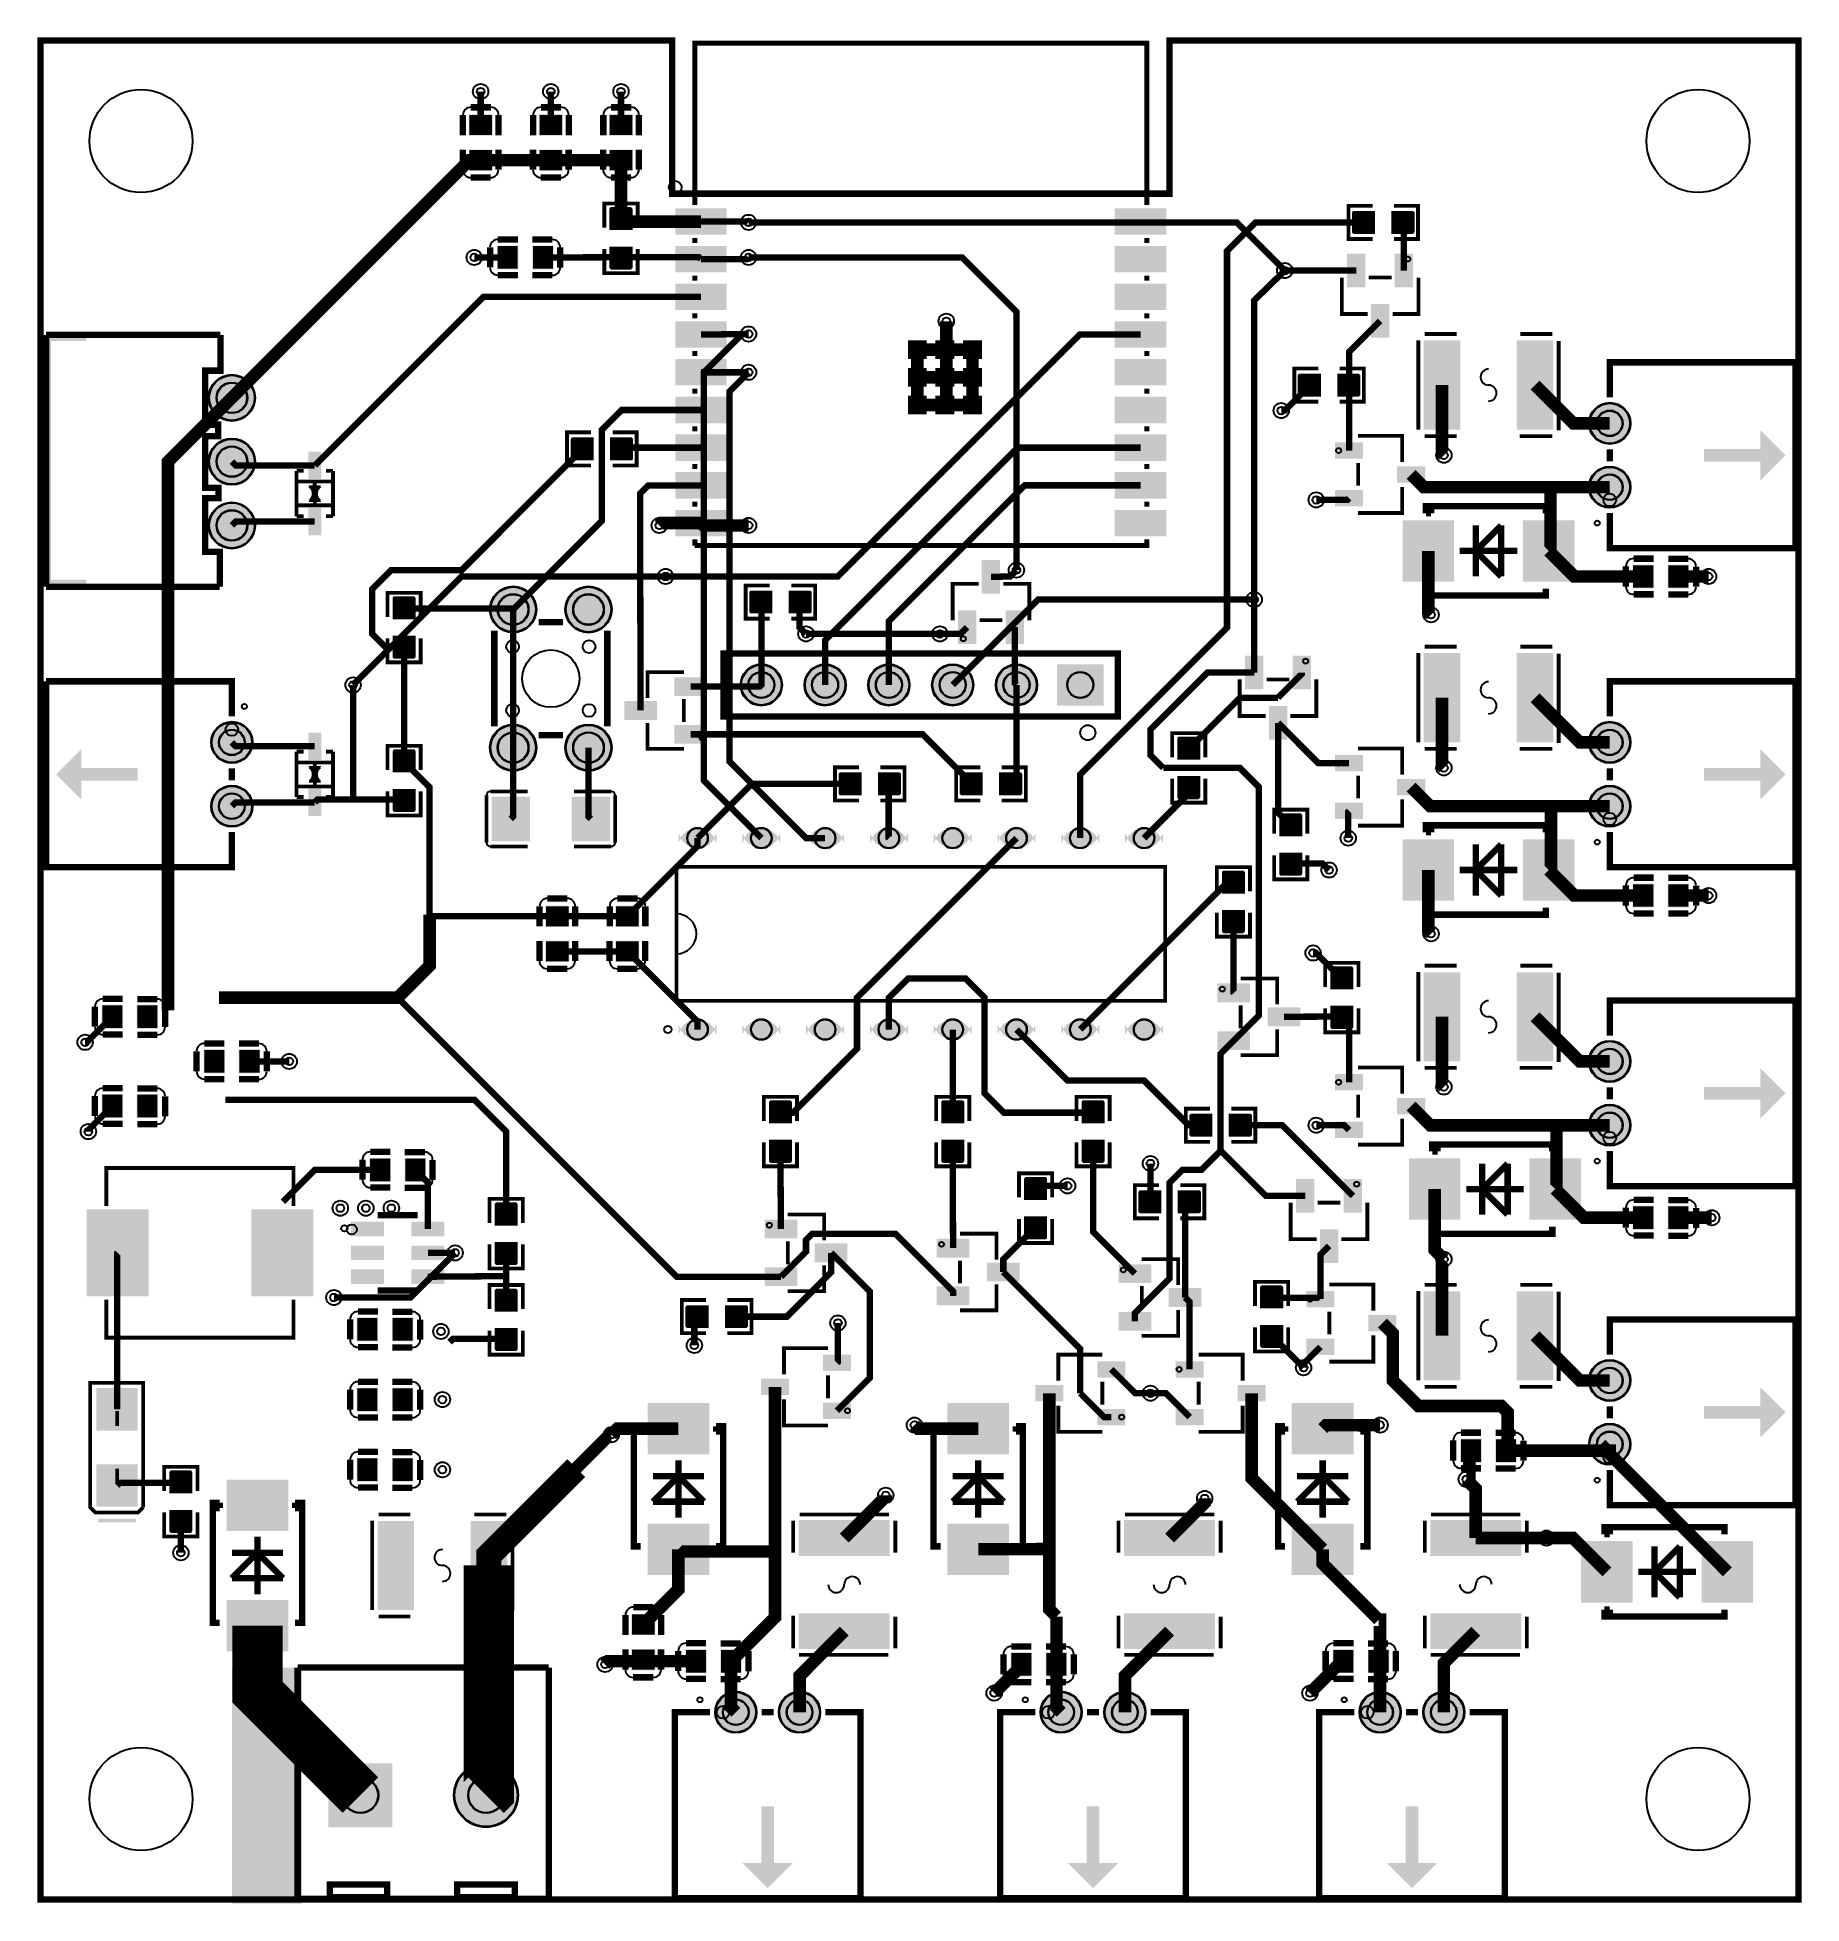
# Model space of a CAD drawing. Header units: millimetres. Extents: x -0.1 to 70.1, y -74.2 to 0.1.
import ezdxf

# ---------------------------------------------------------------- set-up
doc = ezdxf.new("R2010")
doc.units = ezdxf.units.MM
for name, color, linetype, true_color in [('BoardOutLine', 7, 'Continuous', 0xff00ff), ('BottomLayer', 7, 'Continuous', 0x0000ff), ('BottomSolderMaskLayer', 7, 'Continuous', 0xaa00ff), ('Document', 7, 'Continuous', 0xffffff), ('Hole', 7, 'Continuous', 0x222222), ('Multi-Layer', 7, 'Continuous', 0xc0c0c0), ('TopLayer', 7, 'Continuous', 0xff0000), ('TopPasteMaskLayer', 7, 'Continuous', 0x808080), ('TopSilkLayer', 7, 'Continuous', 0xffcc00), ('TopSolderMaskLayer', 7, 'Continuous', 0x800080)]:
    doc.layers.add(name, color=color, linetype=linetype, true_color=true_color)

msp = doc.modelspace()

# ---------------------------------------------------------------- hatches: boundary and pattern name
at = {"layer": 'BottomSolderMaskLayer'}
for points in [[(6.695, -14.224, 1), (8.545, -14.224, 1)], [(61.659, -15.24, 1), (63.31, -15.24, 1)], [(6.695, -16.763, 1), (8.545, -16.763, 1)], [(61.659, -17.78, 1), (63.31, -17.78, 1)], [(6.695, -19.304, 1), (8.545, -19.304, 1)], [(17.895, -22.65, 1), (19.746, -22.65, 1)], [(20.895, -22.65, 1), (22.746, -22.65, 1)], [(27.877, -25.654, 1), (29.527, -25.654, 1)], [(30.417, -25.654, 1), (32.067, -25.654, 1)], [(32.957, -25.654, 1), (34.607, -25.654, 1)], [(35.497, -25.654, 1), (37.147, -25.654, 1)], [(38.037, -25.654, 1), (39.687, -25.654, 1)], [(42.327, -26.479), (40.477, -26.479), (40.477, -24.829), (42.327, -24.829)], [(6.795, -27.94, 1), (8.445, -27.94, 1)], [(17.895, -28.15, 1), (19.746, -28.15, 1)], [(20.895, -28.15, 1), (22.746, -28.15, 1)], [(61.659, -27.94, 1), (63.31, -27.94, 1)], [(6.795, -30.48, 1), (8.445, -30.48, 1)], [(61.659, -30.48, 1), (63.31, -30.48, 1)], [(26.917, -31.562, -0.785398), (25.407, -31.562), (25.407, -31.938, -0.785398), (26.917, -31.938)], [(29.457, -31.562, -0.785398), (27.947, -31.562), (27.947, -31.938, -0.785398), (29.457, -31.938)], [(31.997, -31.562, -0.785398), (30.487, -31.562), (30.487, -31.938, -0.785398), (31.997, -31.938)], [(34.537, -31.562, -0.785398), (33.027, -31.562), (33.027, -31.938, -0.785398), (34.537, -31.938)], [(37.077, -31.562, -0.785398), (35.567, -31.562), (35.567, -31.938, -0.785398), (37.077, -31.938)], [(39.617, -31.562, -0.785398), (38.107, -31.562), (38.107, -31.938, -0.785398), (39.617, -31.938)], [(42.157, -31.562, -0.785398), (40.647, -31.562), (40.647, -31.938, -0.785398), (42.157, -31.938)], [(44.697, -31.562, -0.785398), (43.187, -31.562), (43.187, -31.938, -0.785398), (44.697, -31.938)], [(26.917, -39.182, -0.785398), (25.407, -39.182), (25.407, -39.558, -0.785398), (26.917, -39.558)], [(29.457, -39.182, -0.785398), (27.947, -39.182), (27.947, -39.558, -0.785398), (29.457, -39.558)], [(31.997, -39.182, -0.785398), (30.487, -39.182), (30.487, -39.558, -0.785398), (31.997, -39.558)], [(34.537, -39.182, -0.785398), (33.027, -39.182), (33.027, -39.558, -0.785398), (34.537, -39.558)], [(37.077, -39.182, -0.785398), (35.567, -39.182), (35.567, -39.558, -0.785398), (37.077, -39.558)], [(39.617, -39.182, -0.785398), (38.107, -39.182), (38.107, -39.558, -0.785398), (39.617, -39.558)], [(42.157, -39.182, -0.785398), (40.647, -39.182), (40.647, -39.558, -0.785398), (42.157, -39.558)], [(44.697, -39.182, -0.785398), (43.187, -39.182), (43.187, -39.558, -0.785398), (44.697, -39.558)], [(61.659, -40.64, 1), (63.31, -40.64, 1)], [(61.659, -43.18, 1), (63.31, -43.18, 1)], [(61.659, -53.34, 1), (63.31, -53.34, 1)], [(61.659, -55.88, 1), (63.31, -55.88, 1)], [(26.861, -66.548, 1), (28.511, -66.548, 1)], [(29.401, -66.548, 1), (31.051, -66.548, 1)], [(39.815, -66.548, 1), (41.465, -66.548, 1)], [(42.355, -66.548, 1), (44.005, -66.548, 1)], [(52.515, -66.548, 1), (54.166, -66.548, 1)], [(55.055, -66.548, 1), (56.706, -66.548, 1)], [(11.464, -68.575), (14.015, -68.575), (14.015, -71.126), (11.464, -71.126)], [(16.464, -69.85, 1), (19.015, -69.85, 1)]]:
    msp.add_hatch(color=256, dxfattribs=at).paths.add_polyline_path(points)
at = {"layer": 'Document'}
for points in [[(25.952, -6.558), (25.952, -0.158), (26.102, -0.008), (43.952, -0.008), (44.152, -0.208), (44.152, -6.358), (43.952, -6.358), (43.952, -0.208), (26.152, -0.208), (26.152, -6.508), (26.152, -6.558)], [(1.22, -21.664), (0.22, -21.664), (0.22, -11.764), (1.82, -11.764), (1.82, -11.964), (0.42, -11.964), (0.42, -21.464), (1.82, -21.464), (1.82, -21.564), (1.82, -21.664)], [(68.484, -17.51), (68.484, -15.51), (68.484, -15.51), (69.484, -16.51)], [(68.484, -16.76), (66.234, -16.76), (66.234, -16.26), (68.484, -16.26)], [(11.176, -17.78), (10.668, -17.78), (10.922, -18.034)], [(10.668, -18.288), (11.176, -18.288), (10.922, -18.034)], [(59.837, -20.821), (59.837, -19.805), (60.091, -19.805), (60.091, -20.821)], [(54.811, -20.2), (55.827, -20.2), (55.827, -20.454), (54.811, -20.454)], [(59.443, -20.193), (60.459, -20.193), (60.459, -20.447), (59.443, -20.447)], [(1.62, -28.21), (1.62, -30.21), (1.62, -30.21), (0.62, -29.21)], [(68.484, -30.21), (68.484, -28.21), (68.484, -28.21), (69.484, -29.21)], [(1.62, -28.96), (3.87, -28.96), (3.87, -29.46), (1.62, -29.46)], [(11.176, -28.956), (10.668, -28.956), (10.922, -29.21)], [(68.484, -29.46), (66.234, -29.46), (66.234, -28.96), (68.484, -28.96)], [(10.668, -29.464), (11.176, -29.464), (10.922, -29.21)], [(59.837, -33.521), (59.837, -32.505), (60.091, -32.505), (60.091, -33.521)], [(54.811, -32.9), (55.827, -32.9), (55.827, -33.154), (54.811, -33.154)], [(59.443, -32.893), (60.459, -32.893), (60.459, -33.147), (59.443, -33.147)], [(68.484, -42.91), (68.484, -40.91), (68.484, -40.91), (69.484, -41.91)], [(68.484, -42.16), (66.234, -42.16), (66.234, -41.66), (68.484, -41.66)], [(60.091, -46.221), (60.091, -45.205), (60.345, -45.205), (60.345, -46.221)], [(55.065, -45.6), (56.081, -45.6), (56.081, -45.854), (55.065, -45.854)], [(59.697, -45.593), (60.713, -45.593), (60.713, -45.847), (59.697, -45.847)], [(68.484, -55.61), (68.484, -53.61), (68.484, -53.61), (69.484, -54.61)], [(3.548, -54.782), (2.548, -54.782), (2.548, -54.932), (3.548, -54.932)], [(3.123, -54.557), (2.973, -54.557), (2.973, -55.157), (3.123, -55.157)], [(25.52, -54.811), (25.52, -55.827), (25.266, -55.827), (25.266, -54.811)], [(37.458, -54.811), (37.458, -55.827), (37.204, -55.827), (37.204, -54.811)], [(51.174, -54.811), (51.174, -55.827), (50.92, -55.827), (50.92, -54.811)], [(68.484, -54.86), (66.234, -54.86), (66.234, -54.36), (68.484, -54.36)], [(3.123, -57.457), (2.973, -57.457), (2.973, -56.857), (3.123, -56.857)], [(8.755, -57.859), (8.755, -58.875), (8.501, -58.875), (8.501, -57.859)], [(24.899, -59.837), (25.915, -59.837), (25.915, -60.091), (24.899, -60.091)], [(25.527, -59.443), (25.527, -60.459), (25.273, -60.459), (25.273, -59.443)], [(36.836, -59.837), (37.853, -59.837), (37.853, -60.091), (36.836, -60.091)], [(37.465, -59.443), (37.465, -60.459), (37.211, -60.459), (37.211, -59.443)], [(50.553, -59.837), (51.569, -59.837), (51.569, -60.091), (50.553, -60.091)], [(51.181, -59.443), (51.181, -60.459), (50.927, -60.459), (50.927, -59.443)], [(61.923, -60.84), (62.939, -60.84), (62.939, -61.094), (61.923, -61.094)], [(66.555, -60.833), (67.571, -60.833), (67.571, -61.087), (66.555, -61.087)], [(66.949, -61.461), (66.949, -60.445), (67.203, -60.445), (67.203, -61.461)], [(8.134, -62.885), (9.15, -62.885), (9.15, -63.139), (8.134, -63.139)], [(8.763, -62.491), (8.763, -63.507), (8.509, -63.507), (8.509, -62.491)], [(28.706, -72.548), (28.706, -70.298), (29.206, -70.298), (29.206, -72.548)], [(41.66, -72.548), (41.66, -70.298), (42.16, -70.298), (42.16, -72.548)], [(54.36, -72.548), (54.36, -70.298), (54.86, -70.298), (54.86, -72.548)], [(27.956, -72.548), (29.956, -72.548), (29.956, -72.548), (28.956, -73.548)], [(40.91, -72.548), (42.91, -72.548), (42.91, -72.548), (41.91, -73.548)], [(53.61, -72.548), (55.61, -72.548), (55.61, -72.548), (54.61, -73.548)]]:
    msp.add_hatch(color=256, dxfattribs=at).paths.add_polyline_path(points)
at = {"layer": 'Multi-Layer'}
for points in [[(6.72, -14.224, 1), (8.52, -14.224, 1)], [(61.684, -15.24, 1), (63.284, -15.24, 1)], [(6.72, -16.763, 1), (8.52, -16.763, 1)], [(61.684, -17.78, 1), (63.284, -17.78, 1)], [(6.72, -19.304, 1), (8.52, -19.304, 1)], [(17.92, -22.65, 1), (19.72, -22.65, 1)], [(20.92, -22.65, 1), (22.72, -22.65, 1)], [(27.902, -25.654, 1), (29.502, -25.654, 1)], [(30.442, -25.654, 1), (32.042, -25.654, 1)], [(32.982, -25.654, 1), (34.582, -25.654, 1)], [(35.522, -25.654, 1), (37.122, -25.654, 1)], [(38.062, -25.654, 1), (39.662, -25.654, 1)], [(42.302, -26.454), (40.502, -26.454), (40.502, -24.854), (42.302, -24.854)], [(6.82, -27.94, 1), (8.42, -27.94, 1)], [(17.92, -28.15, 1), (19.72, -28.15, 1)], [(20.92, -28.15, 1), (22.72, -28.15, 1)], [(61.684, -27.94, 1), (63.284, -27.94, 1)], [(6.82, -30.48, 1), (8.42, -30.48, 1)], [(61.684, -30.48, 1), (63.284, -30.48, 1)], [(26.892, -31.568, -0.785398), (25.432, -31.568), (25.432, -31.933, -0.785398), (26.892, -31.933)], [(29.432, -31.568, -0.785398), (27.972, -31.568), (27.972, -31.933, -0.785398), (29.432, -31.933)], [(31.972, -31.568, -0.785398), (30.512, -31.568), (30.512, -31.933, -0.785398), (31.972, -31.933)], [(34.512, -31.568, -0.785398), (33.052, -31.568), (33.052, -31.933, -0.785398), (34.512, -31.933)], [(37.052, -31.568, -0.785398), (35.592, -31.568), (35.592, -31.933, -0.785398), (37.052, -31.933)], [(39.592, -31.568, -0.785398), (38.132, -31.568), (38.132, -31.933, -0.785398), (39.592, -31.933)], [(42.132, -31.568, -0.785398), (40.672, -31.568), (40.672, -31.933, -0.785398), (42.132, -31.933)], [(44.672, -31.568, -0.785398), (43.212, -31.568), (43.212, -31.933, -0.785398), (44.672, -31.933)], [(26.892, -39.188, -0.785398), (25.432, -39.188), (25.432, -39.553, -0.785398), (26.892, -39.553)], [(29.432, -39.188, -0.785398), (27.972, -39.188), (27.972, -39.553, -0.785398), (29.432, -39.553)], [(31.972, -39.188, -0.785398), (30.512, -39.188), (30.512, -39.553, -0.785398), (31.972, -39.553)], [(34.512, -39.188, -0.785398), (33.052, -39.188), (33.052, -39.553, -0.785398), (34.512, -39.553)], [(37.052, -39.188, -0.785398), (35.592, -39.188), (35.592, -39.553, -0.785398), (37.052, -39.553)], [(39.592, -39.188, -0.785398), (38.132, -39.188), (38.132, -39.553, -0.785398), (39.592, -39.553)], [(42.132, -39.188, -0.785398), (40.672, -39.188), (40.672, -39.553, -0.785398), (42.132, -39.553)], [(44.672, -39.188, -0.785398), (43.212, -39.188), (43.212, -39.553, -0.785398), (44.672, -39.553)], [(61.684, -40.64, 1), (63.284, -40.64, 1)], [(61.684, -43.18, 1), (63.284, -43.18, 1)], [(61.684, -53.34, 1), (63.284, -53.34, 1)], [(61.684, -55.88, 1), (63.284, -55.88, 1)], [(26.886, -66.548, 1), (28.486, -66.548, 1)], [(29.426, -66.548, 1), (31.026, -66.548, 1)], [(39.84, -66.548, 1), (41.44, -66.548, 1)], [(42.38, -66.548, 1), (43.98, -66.548, 1)], [(52.54, -66.548, 1), (54.14, -66.548, 1)], [(55.08, -66.548, 1), (56.68, -66.548, 1)], [(11.489, -68.6), (13.989, -68.6), (13.989, -71.1), (11.489, -71.1)], [(16.489, -69.85, 1), (18.989, -69.85, 1)]]:
    msp.add_hatch(color=256, dxfattribs=at).paths.add_polyline_path(points)
at = {"layer": 'TopLayer'}
for points in [[(17.976, -2.964), (17.976, -3.764), (17.076, -3.764), (17.076, -2.964)], [(20.77, -2.964), (20.77, -3.764), (19.87, -3.764), (19.87, -2.964)], [(23.564, -2.964), (23.564, -3.764), (22.664, -3.764), (22.664, -2.964)], [(17.976, -4.364), (17.976, -5.164), (17.076, -5.164), (17.076, -4.364)], [(20.77, -4.364), (20.77, -5.164), (19.87, -5.164), (19.87, -4.364)], [(23.564, -4.364), (23.564, -5.164), (22.664, -5.164), (22.664, -4.364)], [(23.546, -7.524), (22.682, -7.524), (22.682, -6.718), (23.546, -6.718)], [(25.302, -6.708), (27.302, -6.708), (27.302, -7.708), (25.302, -7.708)], [(42.802, -6.708), (44.802, -6.708), (44.802, -7.708), (42.802, -7.708)], [(53.117, -7.671), (53.117, -6.807), (52.311, -6.807), (52.311, -7.671)], [(53.817, -7.671), (53.817, -6.807), (54.623, -6.807), (54.623, -7.671)], [(18.204, -8.186), (19.004, -8.186), (19.004, -9.086), (18.204, -9.086)], [(19.604, -8.186), (20.404, -8.186), (20.404, -9.086), (19.604, -9.086)], [(23.546, -8.224), (22.682, -8.224), (22.682, -9.03), (23.546, -9.03)], [(25.302, -8.208), (27.302, -8.208), (27.302, -9.208), (25.302, -9.208)], [(42.802, -8.208), (44.802, -8.208), (44.802, -9.208), (42.802, -9.208)], [(52.04, -9.785), (52.04, -8.535), (52.74, -8.535), (52.74, -9.785)], [(53.94, -9.785), (53.94, -8.535), (54.64, -8.535), (54.64, -9.785)], [(25.302, -9.708), (27.302, -9.708), (27.302, -10.708), (25.302, -10.708)], [(42.802, -9.708), (44.802, -9.708), (44.802, -10.708), (42.802, -10.708)], [(52.99, -11.785), (52.99, -10.535), (53.69, -10.535), (53.69, -11.785)], [(25.302, -11.208), (27.302, -11.208), (27.302, -12.208), (25.302, -12.208)], [(42.802, -11.208), (44.802, -11.208), (44.802, -12.208), (42.802, -12.208)], [(34.562, -11.958), (35.262, -11.958), (35.262, -12.658), (34.562, -12.658)], [(35.662, -11.958), (36.362, -11.958), (36.362, -12.658), (35.662, -12.658)], [(36.762, -11.958), (37.462, -11.958), (37.462, -12.658), (36.762, -12.658)], [(56.508, -11.966), (56.508, -15.466), (55.101, -15.466), (55.101, -11.966)], [(58.808, -11.966), (58.808, -15.466), (60.215, -15.466), (60.215, -11.966)], [(25.302, -12.708), (27.302, -12.708), (27.302, -13.708), (25.302, -13.708)], [(34.562, -13.058), (35.262, -13.058), (35.262, -13.758), (34.562, -13.758)], [(35.662, -13.058), (36.362, -13.058), (36.362, -13.758), (35.662, -13.758)], [(36.762, -13.058), (37.462, -13.058), (37.462, -13.758), (36.762, -13.758)], [(42.802, -12.708), (44.802, -12.708), (44.802, -13.708), (42.802, -13.708)], [(50.958, -14.148), (50.958, -13.284), (50.152, -13.284), (50.152, -14.148)], [(51.658, -14.148), (51.658, -13.284), (52.464, -13.284), (52.464, -14.148)], [(25.302, -14.208), (27.302, -14.208), (27.302, -15.208), (25.302, -15.208)], [(34.562, -14.158), (35.262, -14.158), (35.262, -14.858), (34.562, -14.858)], [(35.662, -14.158), (36.362, -14.158), (36.362, -14.858), (35.662, -14.858)], [(36.762, -14.158), (37.462, -14.158), (37.462, -14.858), (36.762, -14.858)], [(42.802, -14.208), (44.802, -14.208), (44.802, -15.208), (42.802, -15.208)], [(22.002, -15.824), (22.002, -16.688), (21.196, -16.688), (21.196, -15.824)], [(22.702, -15.824), (22.702, -16.688), (23.508, -16.688), (23.508, -15.824)], [(25.302, -15.708), (27.302, -15.708), (27.302, -16.708), (25.302, -16.708)], [(42.802, -15.708), (44.802, -15.708), (44.802, -16.708), (42.802, -16.708)], [(52.64, -16.622), (51.57, -16.622), (51.57, -16.022), (52.64, -16.022)], [(10.677, -17.409), (11.167, -17.409), (11.167, -16.424), (10.677, -16.424)], [(55.11, -17.572), (54.04, -17.572), (54.04, -16.972), (55.11, -16.972)], [(25.302, -17.208), (27.302, -17.208), (27.302, -18.208), (25.302, -18.208)], [(42.802, -17.208), (44.802, -17.208), (44.802, -18.208), (42.802, -18.208)], [(52.64, -18.522), (51.57, -18.522), (51.57, -17.922), (52.64, -17.922)], [(10.677, -18.659), (11.167, -18.659), (11.167, -19.644), (10.677, -19.644)], [(25.302, -18.708), (27.302, -18.708), (27.302, -19.708), (25.302, -19.708)], [(42.802, -18.708), (44.802, -18.708), (44.802, -19.708), (42.802, -19.708)], [(54.258, -19.12), (56.258, -19.12), (56.258, -21.52), (54.258, -21.52)], [(59.058, -19.12), (61.058, -19.12), (61.058, -21.52), (59.058, -21.52)], [(38.196, -20.727), (38.196, -21.977), (37.496, -21.977), (37.496, -20.727)], [(64.216, -21.786), (63.416, -21.786), (63.416, -20.886), (64.216, -20.886)], [(65.616, -21.786), (64.816, -21.786), (64.816, -20.886), (65.616, -20.886)], [(14.046, -23.018), (14.91, -23.018), (14.91, -22.212), (14.046, -22.212)], [(29.114, -21.92), (29.114, -22.784), (28.308, -22.784), (28.308, -21.92)], [(29.814, -21.92), (29.814, -22.784), (30.62, -22.784), (30.62, -21.92)], [(37.246, -22.727), (37.246, -23.977), (36.546, -23.977), (36.546, -22.727)], [(39.146, -22.727), (39.146, -23.977), (38.446, -23.977), (38.446, -22.727)], [(14.046, -23.718), (14.91, -23.718), (14.91, -24.524), (14.046, -24.524)], [(56.508, -24.412), (56.508, -27.912), (55.101, -27.912), (55.101, -24.412)], [(58.808, -24.412), (58.808, -27.912), (60.215, -27.912), (60.215, -24.412)], [(47.976, -25.787), (47.976, -24.537), (48.676, -24.537), (48.676, -25.787)], [(49.876, -25.787), (49.876, -24.537), (50.576, -24.537), (50.576, -25.787)], [(25.267, -25.37), (26.517, -25.37), (26.517, -26.07), (25.267, -26.07)], [(23.267, -26.32), (24.517, -26.32), (24.517, -27.02), (23.267, -27.02)], [(48.926, -27.787), (48.926, -26.537), (49.626, -26.537), (49.626, -27.787)], [(25.267, -27.27), (26.517, -27.27), (26.517, -27.97), (25.267, -27.97)], [(11.167, -28.585), (10.677, -28.585), (10.677, -27.6), (11.167, -27.6)], [(46.152, -28.606), (45.288, -28.606), (45.288, -27.8), (46.152, -27.8)], [(14.91, -29.114), (14.046, -29.114), (14.046, -28.308), (14.91, -28.308)], [(52.64, -29.068), (51.57, -29.068), (51.57, -28.468), (52.64, -28.468)], [(32.67, -29.159), (32.67, -30.023), (31.864, -30.023), (31.864, -29.159)], [(33.37, -29.159), (33.37, -30.023), (34.176, -30.023), (34.176, -29.159)], [(37.496, -30.023), (37.496, -29.159), (36.69, -29.159), (36.69, -30.023)], [(38.196, -30.023), (38.196, -29.159), (39.002, -29.159), (39.002, -30.023)], [(46.152, -29.306), (45.288, -29.306), (45.288, -30.112), (46.152, -30.112)], [(55.11, -30.018), (54.04, -30.018), (54.04, -29.418), (55.11, -29.418)], [(11.167, -29.835), (10.677, -29.835), (10.677, -30.82), (11.167, -30.82)], [(14.91, -29.814), (14.046, -29.814), (14.046, -30.62), (14.91, -30.62)], [(19.47, -30.124), (19.47, -31.852), (17.985, -31.852), (17.985, -30.124)], [(21.17, -30.124), (21.17, -31.852), (22.655, -31.852), (22.655, -30.124)], [(52.64, -30.968), (51.57, -30.968), (51.57, -30.368), (52.64, -30.368)], [(50.216, -31.654), (49.352, -31.654), (49.352, -30.847), (50.216, -30.847)], [(54.258, -31.82), (56.258, -31.82), (56.258, -34.22), (54.258, -34.22)], [(59.058, -31.82), (61.058, -31.82), (61.058, -34.22), (59.058, -34.22)], [(50.216, -32.354), (49.352, -32.354), (49.352, -33.16), (50.216, -33.16)], [(47.066, -33.94), (47.93, -33.94), (47.93, -33.134), (47.066, -33.134)], [(64.216, -34.486), (63.416, -34.486), (63.416, -33.586), (64.216, -33.586)], [(65.616, -34.486), (64.816, -34.486), (64.816, -33.586), (65.616, -33.586)], [(21.024, -34.46), (21.024, -35.26), (20.124, -35.26), (20.124, -34.46)], [(23.818, -34.46), (23.818, -35.26), (22.918, -35.26), (22.918, -34.46)], [(47.066, -34.64), (47.93, -34.64), (47.93, -35.446), (47.066, -35.446)], [(21.024, -35.86), (21.024, -36.66), (20.124, -36.66), (20.124, -35.86)], [(23.818, -35.86), (23.818, -36.66), (22.918, -36.66), (22.918, -35.86)], [(51.384, -37.75), (52.248, -37.75), (52.248, -36.944), (51.384, -36.944)], [(56.508, -37.112), (56.508, -40.612), (55.101, -40.612), (55.101, -37.112)], [(58.808, -37.112), (58.808, -40.612), (60.215, -40.612), (60.215, -37.112)], [(48.139, -38.262), (46.889, -38.262), (46.889, -37.562), (48.139, -37.562)], [(3.256, -39.312), (2.456, -39.312), (2.456, -38.412), (3.256, -38.412)], [(4.656, -39.312), (3.856, -39.312), (3.856, -38.412), (4.656, -38.412)], [(50.139, -39.212), (48.889, -39.212), (48.889, -38.512), (50.139, -38.512)], [(51.384, -38.45), (52.248, -38.45), (52.248, -39.256), (51.384, -39.256)], [(48.139, -40.162), (46.889, -40.162), (46.889, -39.462), (48.139, -39.462)], [(6.52, -40.19), (7.32, -40.19), (7.32, -41.09), (6.52, -41.09)], [(7.92, -40.19), (8.72, -40.19), (8.72, -41.09), (7.92, -41.09)], [(52.64, -41.768), (51.57, -41.768), (51.57, -41.168), (52.64, -41.168)], [(3.256, -42.868), (2.456, -42.868), (2.456, -41.968), (3.256, -41.968)], [(4.656, -42.868), (3.856, -42.868), (3.856, -41.968), (4.656, -41.968)], [(29.032, -43.084), (29.896, -43.084), (29.896, -42.278), (29.032, -42.278)], [(35.89, -43.084), (36.754, -43.084), (36.754, -42.278), (35.89, -42.278)], [(41.478, -43.084), (42.342, -43.084), (42.342, -42.278), (41.478, -42.278)], [(55.11, -42.718), (54.04, -42.718), (54.04, -42.118), (55.11, -42.118)], [(46.64, -43.612), (46.64, -42.748), (45.834, -42.748), (45.834, -43.612)], [(47.34, -43.612), (47.34, -42.748), (48.146, -42.748), (48.146, -43.612)], [(52.64, -43.668), (51.57, -43.668), (51.57, -43.068), (52.64, -43.068)], [(29.032, -43.784), (29.896, -43.784), (29.896, -44.591), (29.032, -44.591)], [(35.89, -43.784), (36.754, -43.784), (36.754, -44.591), (35.89, -44.591)], [(41.478, -43.784), (42.342, -43.784), (42.342, -44.591), (41.478, -44.591)], [(13.124, -44.508), (13.924, -44.508), (13.924, -45.408), (13.124, -45.408)], [(14.524, -44.508), (15.324, -44.508), (15.324, -45.408), (14.524, -45.408)], [(54.512, -44.52), (56.512, -44.52), (56.512, -46.92), (54.512, -46.92)], [(59.312, -44.52), (61.312, -44.52), (61.312, -46.92), (59.312, -46.92)], [(39.192, -46.132), (40.056, -46.132), (40.056, -45.326), (39.192, -45.326)], [(44.608, -46.66), (44.608, -45.796), (43.801, -45.796), (43.801, -46.66)], [(45.308, -46.66), (45.308, -45.796), (46.114, -45.796), (46.114, -46.66)], [(50.008, -46.615), (50.008, -45.365), (50.708, -45.365), (50.708, -46.615)], [(51.908, -46.615), (51.908, -45.365), (52.608, -45.365), (52.608, -46.615)], [(4.284, -49.97), (4.284, -46.55), (1.86, -46.55), (1.86, -49.97)], [(8.416, -49.97), (8.416, -46.55), (10.84, -46.55), (10.84, -49.97)], [(18.974, -47.148), (18.11, -47.148), (18.11, -46.342), (18.974, -46.342)], [(64.216, -47.313), (63.416, -47.313), (63.416, -46.413), (64.216, -46.413)], [(65.616, -47.313), (64.816, -47.313), (64.816, -46.413), (65.616, -46.413)], [(13.624, -47.035), (13.624, -47.585), (12.424, -47.585), (12.424, -47.035)], [(16.024, -47.035), (16.024, -47.585), (14.824, -47.585), (14.824, -47.035)], [(30.105, -47.66), (28.855, -47.66), (28.855, -46.96), (30.105, -46.96)], [(39.192, -46.832), (40.056, -46.832), (40.056, -47.638), (39.192, -47.638)], [(50.958, -48.615), (50.958, -47.365), (51.658, -47.365), (51.658, -48.615)], [(13.624, -47.985), (13.624, -48.535), (12.424, -48.535), (12.424, -47.985)], [(16.024, -47.985), (16.024, -48.535), (14.824, -48.535), (14.824, -47.985)], [(18.974, -47.848), (18.11, -47.848), (18.11, -48.654), (18.974, -48.654)], [(32.105, -48.61), (30.855, -48.61), (30.855, -47.91), (32.105, -47.91)], [(36.963, -48.422), (35.713, -48.422), (35.713, -47.722), (36.963, -47.722)], [(13.624, -48.935), (13.624, -49.485), (12.424, -49.485), (12.424, -48.935)], [(16.024, -48.935), (16.024, -49.485), (14.824, -49.485), (14.824, -48.935)], [(30.105, -49.56), (28.855, -49.56), (28.855, -48.86), (30.105, -48.86)], [(38.963, -49.372), (37.713, -49.372), (37.713, -48.672), (38.963, -48.672)], [(44.202, -49.438), (42.952, -49.438), (42.952, -48.738), (44.202, -48.738)], [(18.974, -50.577), (18.11, -50.577), (18.11, -49.771), (18.974, -49.771)], [(36.963, -50.322), (35.713, -50.322), (35.713, -49.622), (36.963, -49.622)], [(46.202, -50.388), (44.952, -50.388), (44.952, -49.688), (46.202, -49.688)], [(49.454, -50.45), (48.59, -50.45), (48.59, -49.644), (49.454, -49.644)], [(26.574, -51.232), (26.574, -50.368), (25.768, -50.368), (25.768, -51.232)], [(27.274, -51.232), (27.274, -50.368), (28.08, -50.368), (28.08, -51.232)], [(51.497, -50.404), (50.427, -50.404), (50.427, -49.804), (51.497, -49.804)], [(56.508, -49.812), (56.508, -53.312), (55.101, -53.312), (55.101, -49.812)], [(58.808, -49.812), (58.808, -53.312), (60.215, -53.312), (60.215, -49.812)], [(13.416, -51.758), (12.616, -51.758), (12.616, -50.858), (13.416, -50.858)], [(14.816, -51.758), (14.016, -51.758), (14.016, -50.858), (14.816, -50.858)], [(44.202, -51.338), (42.952, -51.338), (42.952, -50.638), (44.202, -50.638)], [(49.454, -51.15), (48.59, -51.15), (48.59, -51.956), (49.454, -51.956)], [(53.967, -51.354), (52.897, -51.354), (52.897, -50.754), (53.967, -50.754)], [(18.974, -51.277), (18.11, -51.277), (18.11, -52.083), (18.974, -52.083)], [(51.497, -52.304), (50.427, -52.304), (50.427, -51.704), (51.497, -51.704)], [(31.18, -52.344), (32.25, -52.344), (32.25, -52.944), (31.18, -52.944)], [(42.102, -52.598), (43.172, -52.598), (43.172, -53.198), (42.102, -53.198)], [(46.29, -53.198), (45.22, -53.198), (45.22, -52.598), (46.29, -52.598)], [(28.71, -53.294), (29.78, -53.294), (29.78, -53.894), (28.71, -53.894)], [(2.248, -55.307), (2.248, -53.672), (3.848, -53.672), (3.848, -55.307)], [(13.416, -54.552), (12.616, -54.552), (12.616, -53.652), (13.416, -53.652)], [(14.816, -54.552), (14.016, -54.552), (14.016, -53.652), (14.816, -53.652)], [(39.632, -53.548), (40.702, -53.548), (40.702, -54.148), (39.632, -54.148)], [(48.76, -54.148), (47.69, -54.148), (47.69, -53.548), (48.76, -53.548)], [(26.6, -54.258), (26.6, -56.258), (24.2, -56.258), (24.2, -54.258)], [(31.18, -54.244), (32.25, -54.244), (32.25, -54.844), (31.18, -54.844)], [(38.538, -54.258), (38.538, -56.258), (36.138, -56.258), (36.138, -54.258)], [(42.102, -54.498), (43.172, -54.498), (43.172, -55.098), (42.102, -55.098)], [(46.29, -55.098), (45.22, -55.098), (45.22, -54.498), (46.29, -54.498)], [(52.254, -54.258), (52.254, -56.258), (49.854, -56.258), (49.854, -54.258)], [(56.558, -55.684), (57.358, -55.684), (57.358, -56.584), (56.558, -56.584)], [(57.958, -55.684), (58.758, -55.684), (58.758, -56.584), (57.958, -56.584)], [(13.416, -57.346), (12.616, -57.346), (12.616, -56.446), (13.416, -56.446)], [(14.816, -57.346), (14.016, -57.346), (14.016, -56.446), (14.816, -56.446)], [(2.248, -58.342), (2.248, -56.707), (3.848, -56.707), (3.848, -58.342)], [(6.02, -57.816), (5.156, -57.816), (5.156, -57.009), (6.02, -57.009)], [(9.836, -57.306), (9.836, -59.306), (7.436, -59.306), (7.436, -57.306)], [(6.02, -58.516), (5.156, -58.516), (5.156, -59.322), (6.02, -59.322)], [(14.852, -58.956), (14.852, -62.456), (13.445, -62.456), (13.445, -58.956)], [(17.152, -58.956), (17.152, -62.456), (18.559, -62.456), (18.559, -58.956)], [(26.6, -59.058), (26.6, -61.058), (24.2, -61.058), (24.2, -59.058)], [(33.754, -60.318), (30.254, -60.318), (30.254, -58.911), (33.754, -58.911)], [(38.538, -59.058), (38.538, -61.058), (36.138, -61.058), (36.138, -59.058)], [(46.708, -60.318), (43.208, -60.318), (43.208, -58.911), (46.708, -58.911)], [(52.254, -59.058), (52.254, -61.058), (49.854, -61.058), (49.854, -59.058)], [(58.9, -60.318), (55.4, -60.318), (55.4, -58.911), (58.9, -58.911)], [(61.37, -59.76), (63.37, -59.76), (63.37, -62.16), (61.37, -62.16)], [(66.17, -59.76), (68.17, -59.76), (68.17, -62.16), (66.17, -62.16)], [(9.836, -62.106), (9.836, -64.106), (7.436, -64.106), (7.436, -62.106)], [(23.553, -63.454), (23.553, -62.654), (24.453, -62.654), (24.453, -63.454)], [(33.754, -62.618), (30.254, -62.618), (30.254, -64.025), (33.754, -64.025)], [(46.708, -62.618), (43.208, -62.618), (43.208, -64.025), (46.708, -64.025)], [(58.9, -62.618), (55.4, -62.618), (55.4, -64.025), (58.9, -64.025)], [(23.553, -64.854), (23.553, -64.054), (24.453, -64.054), (24.453, -64.854)], [(25.697, -64.066), (26.497, -64.066), (26.497, -64.966), (25.697, -64.966)], [(27.097, -64.066), (27.897, -64.066), (27.897, -64.966), (27.097, -64.966)], [(38.651, -64.193), (39.451, -64.193), (39.451, -65.093), (38.651, -65.093)], [(40.051, -64.193), (40.851, -64.193), (40.851, -65.093), (40.051, -65.093)], [(51.478, -64.066), (52.278, -64.066), (52.278, -64.966), (51.478, -64.966)], [(52.878, -64.066), (53.678, -64.066), (53.678, -64.966), (52.878, -64.966)]]:
    msp.add_hatch(color=256, dxfattribs=at).paths.add_polyline_path(points)
at = {"layer": 'TopPasteMaskLayer'}
for points in [[(17.976, -2.964), (17.976, -3.764), (17.076, -3.764), (17.076, -2.964)], [(20.77, -2.964), (20.77, -3.764), (19.87, -3.764), (19.87, -2.964)], [(23.564, -2.964), (23.564, -3.764), (22.664, -3.764), (22.664, -2.964)], [(17.976, -4.364), (17.976, -5.164), (17.076, -5.164), (17.076, -4.364)], [(20.77, -4.364), (20.77, -5.164), (19.87, -5.164), (19.87, -4.364)], [(23.564, -4.364), (23.564, -5.164), (22.664, -5.164), (22.664, -4.364)], [(22.664, -6.679), (22.664, -7.479), (22.714, -7.529), (22.942, -7.529), (22.942, -7.159), (23.272, -7.159), (23.272, -7.529), (23.514, -7.529), (23.564, -7.479), (23.564, -6.679), (23.514, -6.629), (22.714, -6.629)], [(25.302, -6.708), (27.302, -6.708), (27.302, -7.708), (25.302, -7.708)], [(42.802, -6.708), (44.802, -6.708), (44.802, -7.708), (42.802, -7.708)], [(53.112, -6.839), (53.112, -7.067), (52.732, -7.067), (52.732, -7.397), (53.112, -7.397), (53.112, -7.639), (53.062, -7.689), (52.272, -7.689), (52.222, -7.639), (52.222, -6.839), (52.272, -6.789), (53.062, -6.789)], [(54.662, -6.789), (53.862, -6.789), (53.812, -6.839), (53.812, -7.067), (54.182, -7.067), (54.182, -7.397), (53.812, -7.397), (53.812, -7.639), (53.862, -7.689), (54.662, -7.689), (54.712, -7.639), (54.712, -6.839)], [(18.204, -8.186), (19.004, -8.186), (19.004, -9.086), (18.204, -9.086)], [(19.604, -8.186), (20.404, -8.186), (20.404, -9.086), (19.604, -9.086)], [(22.714, -8.229), (22.942, -8.229), (22.942, -8.609), (23.272, -8.609), (23.272, -8.229), (23.514, -8.229), (23.564, -8.279), (23.564, -9.069), (23.514, -9.119), (22.714, -9.119), (22.664, -9.069), (22.664, -8.279)], [(25.302, -8.208), (27.302, -8.208), (27.302, -9.208), (25.302, -9.208)], [(42.802, -8.208), (44.802, -8.208), (44.802, -9.208), (42.802, -9.208)], [(52.04, -9.785), (52.04, -8.535), (52.74, -8.535), (52.74, -9.785)], [(53.94, -9.785), (53.94, -8.535), (54.64, -8.535), (54.64, -9.785)], [(25.302, -9.708), (27.302, -9.708), (27.302, -10.708), (25.302, -10.708)], [(42.802, -9.708), (44.802, -9.708), (44.802, -10.708), (42.802, -10.708)], [(52.99, -11.785), (52.99, -10.535), (53.69, -10.535), (53.69, -11.785)], [(25.302, -11.208), (27.302, -11.208), (27.302, -12.208), (25.302, -12.208)], [(42.802, -11.208), (44.802, -11.208), (44.802, -12.208), (42.802, -12.208)], [(34.562, -11.958), (35.262, -11.958), (35.262, -12.658), (34.562, -12.658)], [(35.662, -11.958), (36.362, -11.958), (36.362, -12.658), (35.662, -12.658)], [(36.762, -11.958), (37.462, -11.958), (37.462, -12.658), (36.762, -12.658)], [(56.508, -12.066), (56.508, -13.021), (56.408, -13.121), (56.13, -13.121), (56.03, -13.221), (56.03, -14.211), (56.13, -14.311), (56.408, -14.311), (56.508, -14.411), (56.508, -15.366), (56.408, -15.466), (55.201, -15.466), (55.101, -15.366), (55.101, -12.066), (55.201, -11.966), (56.408, -11.966)], [(58.808, -12.066), (58.808, -13.021), (58.908, -13.121), (59.186, -13.121), (59.286, -13.221), (59.286, -14.211), (59.186, -14.311), (58.908, -14.311), (58.808, -14.411), (58.808, -15.366), (58.908, -15.466), (60.115, -15.466), (60.215, -15.366), (60.215, -12.066), (60.115, -11.966), (58.908, -11.966)], [(25.302, -12.708), (27.302, -12.708), (27.302, -13.708), (25.302, -13.708)], [(34.562, -13.058), (35.262, -13.058), (35.262, -13.758), (34.562, -13.758)], [(35.662, -13.058), (36.362, -13.058), (36.362, -13.758), (35.662, -13.758)], [(36.762, -13.058), (37.462, -13.058), (37.462, -13.758), (36.762, -13.758)], [(42.802, -12.708), (44.802, -12.708), (44.802, -13.708), (42.802, -13.708)], [(50.953, -13.316), (50.953, -13.544), (50.573, -13.544), (50.573, -13.874), (50.953, -13.874), (50.953, -14.116), (50.903, -14.166), (50.113, -14.166), (50.063, -14.116), (50.063, -13.316), (50.113, -13.266), (50.903, -13.266)], [(52.503, -13.266), (51.703, -13.266), (51.653, -13.316), (51.653, -13.544), (52.023, -13.544), (52.023, -13.874), (51.653, -13.874), (51.653, -14.116), (51.703, -14.166), (52.503, -14.166), (52.553, -14.116), (52.553, -13.316)], [(25.302, -14.208), (27.302, -14.208), (27.302, -15.208), (25.302, -15.208)], [(34.562, -14.158), (35.262, -14.158), (35.262, -14.858), (34.562, -14.858)], [(35.662, -14.158), (36.362, -14.158), (36.362, -14.858), (35.662, -14.858)], [(36.762, -14.158), (37.462, -14.158), (37.462, -14.858), (36.762, -14.858)], [(42.802, -14.208), (44.802, -14.208), (44.802, -15.208), (42.802, -15.208)], [(21.157, -16.706), (21.957, -16.706), (22.007, -16.656), (22.007, -16.428), (21.637, -16.428), (21.637, -16.098), (22.007, -16.098), (22.007, -15.856), (21.957, -15.806), (21.157, -15.806), (21.107, -15.856), (21.107, -16.656)], [(22.707, -16.656), (22.707, -16.428), (23.087, -16.428), (23.087, -16.098), (22.707, -16.098), (22.707, -15.856), (22.757, -15.806), (23.547, -15.806), (23.597, -15.856), (23.597, -16.656), (23.547, -16.706), (22.757, -16.706)], [(25.302, -15.708), (27.302, -15.708), (27.302, -16.708), (25.302, -16.708)], [(42.802, -15.708), (44.802, -15.708), (44.802, -16.708), (42.802, -16.708)], [(52.64, -16.622), (51.57, -16.622), (51.57, -16.022), (52.64, -16.022)], [(10.677, -17.409), (11.167, -17.409), (11.167, -16.424), (10.677, -16.424)], [(55.11, -17.572), (54.04, -17.572), (54.04, -16.972), (55.11, -16.972)], [(25.302, -17.208), (27.302, -17.208), (27.302, -18.208), (25.302, -18.208)], [(42.802, -17.208), (44.802, -17.208), (44.802, -18.208), (42.802, -18.208)], [(52.64, -18.522), (51.57, -18.522), (51.57, -17.922), (52.64, -17.922)], [(10.677, -18.659), (11.167, -18.659), (11.167, -19.644), (10.677, -19.644)], [(25.302, -18.708), (27.302, -18.708), (27.302, -19.708), (25.302, -19.708)], [(42.802, -18.708), (44.802, -18.708), (44.802, -19.708), (42.802, -19.708)], [(54.258, -19.12), (56.258, -19.12), (56.258, -21.52), (54.258, -21.52)], [(59.058, -19.12), (61.058, -19.12), (61.058, -21.52), (59.058, -21.52)], [(38.196, -20.727), (38.196, -21.977), (37.496, -21.977), (37.496, -20.727)], [(64.216, -21.786), (63.416, -21.786), (63.416, -20.886), (64.216, -20.886)], [(65.616, -21.786), (64.816, -21.786), (64.816, -20.886), (65.616, -20.886)], [(14.878, -23.013), (14.65, -23.013), (14.65, -22.633), (14.32, -22.633), (14.32, -23.013), (14.078, -23.013), (14.028, -22.963), (14.028, -22.173), (14.078, -22.123), (14.878, -22.123), (14.928, -22.173), (14.928, -22.963)], [(28.269, -22.802), (29.069, -22.802), (29.119, -22.752), (29.119, -22.524), (28.749, -22.524), (28.749, -22.194), (29.119, -22.194), (29.119, -21.952), (29.069, -21.902), (28.269, -21.902), (28.219, -21.952), (28.219, -22.752)], [(29.819, -22.752), (29.819, -22.524), (30.199, -22.524), (30.199, -22.194), (29.819, -22.194), (29.819, -21.952), (29.869, -21.902), (30.659, -21.902), (30.709, -21.952), (30.709, -22.752), (30.659, -22.802), (29.869, -22.802)], [(37.246, -22.727), (37.246, -23.977), (36.546, -23.977), (36.546, -22.727)], [(39.146, -22.727), (39.146, -23.977), (38.446, -23.977), (38.446, -22.727)], [(14.928, -24.563), (14.928, -23.763), (14.878, -23.713), (14.65, -23.713), (14.65, -24.083), (14.32, -24.083), (14.32, -23.713), (14.078, -23.713), (14.028, -23.763), (14.028, -24.563), (14.078, -24.613), (14.878, -24.613)], [(56.508, -24.512), (56.508, -25.467), (56.408, -25.567), (56.13, -25.567), (56.03, -25.667), (56.03, -26.657), (56.13, -26.757), (56.408, -26.757), (56.508, -26.857), (56.508, -27.812), (56.408, -27.912), (55.201, -27.912), (55.101, -27.812), (55.101, -24.512), (55.201, -24.412), (56.408, -24.412)], [(58.808, -24.512), (58.808, -25.467), (58.908, -25.567), (59.186, -25.567), (59.286, -25.667), (59.286, -26.657), (59.186, -26.757), (58.908, -26.757), (58.808, -26.857), (58.808, -27.812), (58.908, -27.912), (60.115, -27.912), (60.215, -27.812), (60.215, -24.512), (60.115, -24.412), (58.908, -24.412)], [(47.976, -25.787), (47.976, -24.537), (48.676, -24.537), (48.676, -25.787)], [(49.876, -25.787), (49.876, -24.537), (50.576, -24.537), (50.576, -25.787)], [(25.267, -25.37), (26.517, -25.37), (26.517, -26.07), (25.267, -26.07)], [(23.267, -26.32), (24.517, -26.32), (24.517, -27.02), (23.267, -27.02)], [(48.926, -27.787), (48.926, -26.537), (49.626, -26.537), (49.626, -27.787)], [(25.267, -27.27), (26.517, -27.27), (26.517, -27.97), (25.267, -27.97)], [(11.167, -28.585), (10.677, -28.585), (10.677, -27.6), (11.167, -27.6)], [(14.028, -28.269), (14.028, -29.069), (14.078, -29.119), (14.306, -29.119), (14.306, -28.749), (14.636, -28.749), (14.636, -29.119), (14.878, -29.119), (14.928, -29.069), (14.928, -28.269), (14.878, -28.219), (14.078, -28.219)], [(45.27, -27.761), (45.27, -28.561), (45.32, -28.611), (45.548, -28.611), (45.548, -28.241), (45.878, -28.241), (45.878, -28.611), (46.12, -28.611), (46.17, -28.561), (46.17, -27.761), (46.12, -27.711), (45.32, -27.711)], [(52.64, -29.068), (51.57, -29.068), (51.57, -28.468), (52.64, -28.468)], [(31.825, -30.041), (32.625, -30.041), (32.675, -29.991), (32.675, -29.763), (32.305, -29.763), (32.305, -29.433), (32.675, -29.433), (32.675, -29.191), (32.625, -29.141), (31.825, -29.141), (31.775, -29.191), (31.775, -29.991)], [(33.375, -29.991), (33.375, -29.763), (33.755, -29.763), (33.755, -29.433), (33.375, -29.433), (33.375, -29.191), (33.425, -29.141), (34.215, -29.141), (34.265, -29.191), (34.265, -29.991), (34.215, -30.041), (33.425, -30.041)], [(37.491, -29.191), (37.491, -29.419), (37.111, -29.419), (37.111, -29.749), (37.491, -29.749), (37.491, -29.991), (37.441, -30.041), (36.651, -30.041), (36.601, -29.991), (36.601, -29.191), (36.651, -29.141), (37.441, -29.141)], [(39.041, -29.141), (38.241, -29.141), (38.191, -29.191), (38.191, -29.419), (38.561, -29.419), (38.561, -29.749), (38.191, -29.749), (38.191, -29.991), (38.241, -30.041), (39.041, -30.041), (39.091, -29.991), (39.091, -29.191)], [(45.32, -29.311), (45.548, -29.311), (45.548, -29.691), (45.878, -29.691), (45.878, -29.311), (46.12, -29.311), (46.17, -29.361), (46.17, -30.151), (46.12, -30.201), (45.32, -30.201), (45.27, -30.151), (45.27, -29.361)], [(55.11, -30.018), (54.04, -30.018), (54.04, -29.418), (55.11, -29.418)], [(11.167, -29.835), (10.677, -29.835), (10.677, -30.82), (11.167, -30.82)], [(14.078, -29.819), (14.306, -29.819), (14.306, -30.199), (14.636, -30.199), (14.636, -29.819), (14.878, -29.819), (14.928, -29.869), (14.928, -30.659), (14.878, -30.709), (14.078, -30.709), (14.028, -30.659), (14.028, -29.869)], [(19.47, -30.224), (19.47, -30.594), (19.37, -30.694), (19.065, -30.694), (18.965, -30.794), (18.965, -31.182), (19.065, -31.282), (19.37, -31.282), (19.47, -31.382), (19.47, -31.752), (19.37, -31.852), (18.085, -31.852), (17.985, -31.752), (17.985, -30.224), (18.085, -30.124), (19.37, -30.124)], [(21.17, -30.224), (21.17, -30.594), (21.27, -30.694), (21.575, -30.694), (21.675, -30.794), (21.675, -31.182), (21.575, -31.282), (21.27, -31.282), (21.17, -31.382), (21.17, -31.752), (21.27, -31.852), (22.555, -31.852), (22.655, -31.752), (22.655, -30.224), (22.555, -30.124), (21.27, -30.124)], [(52.64, -30.968), (51.57, -30.968), (51.57, -30.368), (52.64, -30.368)], [(49.334, -30.809), (49.334, -31.609), (49.384, -31.659), (49.612, -31.659), (49.612, -31.289), (49.942, -31.289), (49.942, -31.659), (50.184, -31.659), (50.234, -31.609), (50.234, -30.809), (50.184, -30.759), (49.384, -30.759)], [(54.258, -31.82), (56.258, -31.82), (56.258, -34.22), (54.258, -34.22)], [(59.058, -31.82), (61.058, -31.82), (61.058, -34.22), (59.058, -34.22)], [(49.384, -32.359), (49.612, -32.359), (49.612, -32.739), (49.942, -32.739), (49.942, -32.359), (50.184, -32.359), (50.234, -32.409), (50.234, -33.199), (50.184, -33.249), (49.384, -33.249), (49.334, -33.199), (49.334, -32.409)], [(47.898, -33.935), (47.67, -33.935), (47.67, -33.555), (47.34, -33.555), (47.34, -33.935), (47.098, -33.935), (47.048, -33.885), (47.048, -33.095), (47.098, -33.045), (47.898, -33.045), (47.948, -33.095), (47.948, -33.885)], [(64.216, -34.486), (63.416, -34.486), (63.416, -33.586), (64.216, -33.586)], [(65.616, -34.486), (64.816, -34.486), (64.816, -33.586), (65.616, -33.586)], [(21.024, -34.46), (21.024, -35.26), (20.124, -35.26), (20.124, -34.46)], [(23.818, -34.46), (23.818, -35.26), (22.918, -35.26), (22.918, -34.46)], [(47.948, -35.485), (47.948, -34.685), (47.898, -34.635), (47.67, -34.635), (47.67, -35.005), (47.34, -35.005), (47.34, -34.635), (47.098, -34.635), (47.048, -34.685), (47.048, -35.485), (47.098, -35.535), (47.898, -35.535)], [(21.024, -35.86), (21.024, -36.66), (20.124, -36.66), (20.124, -35.86)], [(23.818, -35.86), (23.818, -36.66), (22.918, -36.66), (22.918, -35.86)], [(52.216, -37.745), (51.988, -37.745), (51.988, -37.365), (51.658, -37.365), (51.658, -37.745), (51.416, -37.745), (51.366, -37.695), (51.366, -36.905), (51.416, -36.855), (52.216, -36.855), (52.266, -36.905), (52.266, -37.695)], [(56.508, -37.212), (56.508, -38.167), (56.408, -38.267), (56.13, -38.267), (56.03, -38.367), (56.03, -39.357), (56.13, -39.457), (56.408, -39.457), (56.508, -39.557), (56.508, -40.512), (56.408, -40.612), (55.201, -40.612), (55.101, -40.512), (55.101, -37.212), (55.201, -37.112), (56.408, -37.112)], [(58.808, -37.212), (58.808, -38.167), (58.908, -38.267), (59.186, -38.267), (59.286, -38.367), (59.286, -39.357), (59.186, -39.457), (58.908, -39.457), (58.808, -39.557), (58.808, -40.512), (58.908, -40.612), (60.115, -40.612), (60.215, -40.512), (60.215, -37.212), (60.115, -37.112), (58.908, -37.112)], [(48.139, -38.262), (46.889, -38.262), (46.889, -37.562), (48.139, -37.562)], [(3.256, -39.312), (2.456, -39.312), (2.456, -38.412), (3.256, -38.412)], [(4.656, -39.312), (3.856, -39.312), (3.856, -38.412), (4.656, -38.412)], [(50.139, -39.212), (48.889, -39.212), (48.889, -38.512), (50.139, -38.512)], [(52.266, -39.295), (52.266, -38.495), (52.216, -38.445), (51.988, -38.445), (51.988, -38.815), (51.658, -38.815), (51.658, -38.445), (51.416, -38.445), (51.366, -38.495), (51.366, -39.295), (51.416, -39.345), (52.216, -39.345)], [(48.139, -40.162), (46.889, -40.162), (46.889, -39.462), (48.139, -39.462)], [(6.52, -40.19), (7.32, -40.19), (7.32, -41.09), (6.52, -41.09)], [(7.92, -40.19), (8.72, -40.19), (8.72, -41.09), (7.92, -41.09)], [(52.64, -41.768), (51.57, -41.768), (51.57, -41.168), (52.64, -41.168)], [(3.256, -42.868), (2.456, -42.868), (2.456, -41.968), (3.256, -41.968)], [(4.656, -42.868), (3.856, -42.868), (3.856, -41.968), (4.656, -41.968)], [(29.864, -43.079), (29.636, -43.079), (29.636, -42.699), (29.306, -42.699), (29.306, -43.079), (29.064, -43.079), (29.014, -43.029), (29.014, -42.239), (29.064, -42.189), (29.864, -42.189), (29.914, -42.239), (29.914, -43.029)], [(36.722, -43.079), (36.494, -43.079), (36.494, -42.699), (36.164, -42.699), (36.164, -43.079), (35.922, -43.079), (35.872, -43.029), (35.872, -42.239), (35.922, -42.189), (36.722, -42.189), (36.772, -42.239), (36.772, -43.029)], [(42.31, -43.079), (42.082, -43.079), (42.082, -42.699), (41.752, -42.699), (41.752, -43.079), (41.51, -43.079), (41.46, -43.029), (41.46, -42.239), (41.51, -42.189), (42.31, -42.189), (42.36, -42.239), (42.36, -43.029)], [(55.11, -42.718), (54.04, -42.718), (54.04, -42.118), (55.11, -42.118)], [(46.635, -42.78), (46.635, -43.008), (46.255, -43.008), (46.255, -43.338), (46.635, -43.338), (46.635, -43.58), (46.585, -43.63), (45.795, -43.63), (45.745, -43.58), (45.745, -42.78), (45.795, -42.73), (46.585, -42.73)], [(48.185, -42.73), (47.385, -42.73), (47.335, -42.78), (47.335, -43.008), (47.705, -43.008), (47.705, -43.338), (47.335, -43.338), (47.335, -43.58), (47.385, -43.63), (48.185, -43.63), (48.235, -43.58), (48.235, -42.78)], [(52.64, -43.668), (51.57, -43.668), (51.57, -43.068), (52.64, -43.068)], [(29.914, -44.629), (29.914, -43.829), (29.864, -43.779), (29.636, -43.779), (29.636, -44.149), (29.306, -44.149), (29.306, -43.779), (29.064, -43.779), (29.014, -43.829), (29.014, -44.629), (29.064, -44.679), (29.864, -44.679)], [(36.772, -44.629), (36.772, -43.829), (36.722, -43.779), (36.494, -43.779), (36.494, -44.149), (36.164, -44.149), (36.164, -43.779), (35.922, -43.779), (35.872, -43.829), (35.872, -44.629), (35.922, -44.679), (36.722, -44.679)], [(42.36, -44.629), (42.36, -43.829), (42.31, -43.779), (42.082, -43.779), (42.082, -44.149), (41.752, -44.149), (41.752, -43.779), (41.51, -43.779), (41.46, -43.829), (41.46, -44.629), (41.51, -44.679), (42.31, -44.679)], [(13.124, -44.508), (13.924, -44.508), (13.924, -45.408), (13.124, -45.408)], [(14.524, -44.508), (15.324, -44.508), (15.324, -45.408), (14.524, -45.408)], [(54.512, -44.52), (56.512, -44.52), (56.512, -46.92), (54.512, -46.92)], [(59.312, -44.52), (61.312, -44.52), (61.312, -46.92), (59.312, -46.92)], [(40.024, -46.127), (39.796, -46.127), (39.796, -45.747), (39.466, -45.747), (39.466, -46.127), (39.224, -46.127), (39.174, -46.077), (39.174, -45.287), (39.224, -45.237), (40.024, -45.237), (40.074, -45.287), (40.074, -46.077)], [(44.603, -45.828), (44.603, -46.056), (44.223, -46.056), (44.223, -46.386), (44.603, -46.386), (44.603, -46.628), (44.553, -46.678), (43.763, -46.678), (43.713, -46.628), (43.713, -45.828), (43.763, -45.778), (44.553, -45.778)], [(46.153, -45.778), (45.353, -45.778), (45.303, -45.828), (45.303, -46.056), (45.673, -46.056), (45.673, -46.386), (45.303, -46.386), (45.303, -46.628), (45.353, -46.678), (46.153, -46.678), (46.203, -46.628), (46.203, -45.828)], [(50.008, -46.615), (50.008, -45.365), (50.708, -45.365), (50.708, -46.615)], [(51.908, -46.615), (51.908, -45.365), (52.608, -45.365), (52.608, -46.615)], [(4.284, -49.97), (4.284, -46.55), (1.86, -46.55), (1.86, -49.97)], [(8.416, -49.97), (8.416, -46.55), (10.84, -46.55), (10.84, -49.97)], [(18.092, -46.303), (18.092, -47.103), (18.142, -47.153), (18.37, -47.153), (18.37, -46.783), (18.7, -46.783), (18.7, -47.153), (18.942, -47.153), (18.992, -47.103), (18.992, -46.303), (18.942, -46.253), (18.142, -46.253)], [(64.216, -47.313), (63.416, -47.313), (63.416, -46.413), (64.216, -46.413)], [(65.616, -47.313), (64.816, -47.313), (64.816, -46.413), (65.616, -46.413)], [(13.624, -47.035), (13.624, -47.585), (12.424, -47.585), (12.424, -47.035)], [(16.024, -47.035), (16.024, -47.585), (14.824, -47.585), (14.824, -47.035)], [(30.105, -47.66), (28.855, -47.66), (28.855, -46.96), (30.105, -46.96)], [(40.074, -47.677), (40.074, -46.877), (40.024, -46.827), (39.796, -46.827), (39.796, -47.197), (39.466, -47.197), (39.466, -46.827), (39.224, -46.827), (39.174, -46.877), (39.174, -47.677), (39.224, -47.727), (40.024, -47.727)], [(50.958, -48.615), (50.958, -47.365), (51.658, -47.365), (51.658, -48.615)], [(13.624, -47.985), (13.624, -48.535), (12.424, -48.535), (12.424, -47.985)], [(16.024, -47.985), (16.024, -48.535), (14.824, -48.535), (14.824, -47.985)], [(18.142, -47.853), (18.37, -47.853), (18.37, -48.233), (18.7, -48.233), (18.7, -47.853), (18.942, -47.853), (18.992, -47.903), (18.992, -48.693), (18.942, -48.743), (18.142, -48.743), (18.092, -48.693), (18.092, -47.903)], [(32.105, -48.61), (30.855, -48.61), (30.855, -47.91), (32.105, -47.91)], [(36.963, -48.422), (35.713, -48.422), (35.713, -47.722), (36.963, -47.722)], [(13.624, -48.935), (13.624, -49.485), (12.424, -49.485), (12.424, -48.935)], [(16.024, -48.935), (16.024, -49.485), (14.824, -49.485), (14.824, -48.935)], [(30.105, -49.56), (28.855, -49.56), (28.855, -48.86), (30.105, -48.86)], [(38.963, -49.372), (37.713, -49.372), (37.713, -48.672), (38.963, -48.672)], [(44.202, -49.438), (42.952, -49.438), (42.952, -48.738), (44.202, -48.738)], [(18.092, -49.732), (18.092, -50.532), (18.142, -50.582), (18.37, -50.582), (18.37, -50.212), (18.7, -50.212), (18.7, -50.582), (18.942, -50.582), (18.992, -50.532), (18.992, -49.732), (18.942, -49.682), (18.142, -49.682)], [(36.963, -50.322), (35.713, -50.322), (35.713, -49.622), (36.963, -49.622)], [(46.202, -50.388), (44.952, -50.388), (44.952, -49.688), (46.202, -49.688)], [(48.572, -49.605), (48.572, -50.405), (48.622, -50.455), (48.85, -50.455), (48.85, -50.085), (49.18, -50.085), (49.18, -50.455), (49.422, -50.455), (49.472, -50.405), (49.472, -49.605), (49.422, -49.555), (48.622, -49.555)], [(26.569, -50.4), (26.569, -50.628), (26.189, -50.628), (26.189, -50.958), (26.569, -50.958), (26.569, -51.2), (26.519, -51.25), (25.729, -51.25), (25.679, -51.2), (25.679, -50.4), (25.729, -50.35), (26.519, -50.35)], [(28.119, -50.35), (27.319, -50.35), (27.269, -50.4), (27.269, -50.628), (27.639, -50.628), (27.639, -50.958), (27.269, -50.958), (27.269, -51.2), (27.319, -51.25), (28.119, -51.25), (28.169, -51.2), (28.169, -50.4)], [(51.497, -50.404), (50.427, -50.404), (50.427, -49.804), (51.497, -49.804)], [(56.508, -49.912), (56.508, -50.867), (56.408, -50.967), (56.13, -50.967), (56.03, -51.067), (56.03, -52.057), (56.13, -52.157), (56.408, -52.157), (56.508, -52.257), (56.508, -53.212), (56.408, -53.312), (55.201, -53.312), (55.101, -53.212), (55.101, -49.912), (55.201, -49.812), (56.408, -49.812)], [(58.808, -49.912), (58.808, -50.867), (58.908, -50.967), (59.186, -50.967), (59.286, -51.067), (59.286, -52.057), (59.186, -52.157), (58.908, -52.157), (58.808, -52.257), (58.808, -53.212), (58.908, -53.312), (60.115, -53.312), (60.215, -53.212), (60.215, -49.912), (60.115, -49.812), (58.908, -49.812)], [(13.416, -51.758), (12.616, -51.758), (12.616, -50.858), (13.416, -50.858)], [(14.816, -51.758), (14.016, -51.758), (14.016, -50.858), (14.816, -50.858)], [(44.202, -51.338), (42.952, -51.338), (42.952, -50.638), (44.202, -50.638)], [(48.622, -51.155), (48.85, -51.155), (48.85, -51.535), (49.18, -51.535), (49.18, -51.155), (49.422, -51.155), (49.472, -51.205), (49.472, -51.995), (49.422, -52.045), (48.622, -52.045), (48.572, -51.995), (48.572, -51.205)], [(53.967, -51.354), (52.897, -51.354), (52.897, -50.754), (53.967, -50.754)], [(18.142, -51.282), (18.37, -51.282), (18.37, -51.662), (18.7, -51.662), (18.7, -51.282), (18.942, -51.282), (18.992, -51.332), (18.992, -52.122), (18.942, -52.172), (18.142, -52.172), (18.092, -52.122), (18.092, -51.332)], [(51.497, -52.304), (50.427, -52.304), (50.427, -51.704), (51.497, -51.704)], [(31.18, -52.344), (32.25, -52.344), (32.25, -52.944), (31.18, -52.944)], [(42.102, -52.598), (43.172, -52.598), (43.172, -53.198), (42.102, -53.198)], [(46.29, -53.198), (45.22, -53.198), (45.22, -52.598), (46.29, -52.598)], [(28.71, -53.294), (29.78, -53.294), (29.78, -53.894), (28.71, -53.894)], [(2.348, -55.307), (2.719, -55.307), (2.819, -55.207), (2.819, -54.851), (2.919, -54.751), (3.177, -54.751), (3.277, -54.851), (3.277, -55.207), (3.377, -55.307), (3.748, -55.307), (3.848, -55.207), (3.848, -53.772), (3.748, -53.672), (2.348, -53.672), (2.248, -53.772), (2.248, -55.207)], [(13.416, -54.552), (12.616, -54.552), (12.616, -53.652), (13.416, -53.652)], [(14.816, -54.552), (14.016, -54.552), (14.016, -53.652), (14.816, -53.652)], [(39.632, -53.548), (40.702, -53.548), (40.702, -54.148), (39.632, -54.148)], [(48.76, -54.148), (47.69, -54.148), (47.69, -53.548), (48.76, -53.548)], [(26.6, -54.258), (26.6, -56.258), (24.2, -56.258), (24.2, -54.258)], [(31.18, -54.244), (32.25, -54.244), (32.25, -54.844), (31.18, -54.844)], [(38.538, -54.258), (38.538, -56.258), (36.138, -56.258), (36.138, -54.258)], [(42.102, -54.498), (43.172, -54.498), (43.172, -55.098), (42.102, -55.098)], [(46.29, -55.098), (45.22, -55.098), (45.22, -54.498), (46.29, -54.498)], [(52.254, -54.258), (52.254, -56.258), (49.854, -56.258), (49.854, -54.258)], [(56.558, -55.684), (57.358, -55.684), (57.358, -56.584), (56.558, -56.584)], [(57.958, -55.684), (58.758, -55.684), (58.758, -56.584), (57.958, -56.584)], [(13.416, -57.346), (12.616, -57.346), (12.616, -56.446), (13.416, -56.446)], [(14.816, -57.346), (14.016, -57.346), (14.016, -56.446), (14.816, -56.446)], [(3.748, -56.707), (3.377, -56.707), (3.277, -56.807), (3.277, -57.163), (3.177, -57.263), (2.919, -57.263), (2.819, -57.163), (2.819, -56.807), (2.719, -56.707), (2.348, -56.707), (2.248, -56.807), (2.248, -58.242), (2.348, -58.342), (3.748, -58.342), (3.848, -58.242), (3.848, -56.807)], [(5.138, -56.971), (5.138, -57.771), (5.188, -57.821), (5.416, -57.821), (5.416, -57.451), (5.746, -57.451), (5.746, -57.821), (5.988, -57.821), (6.038, -57.771), (6.038, -56.971), (5.988, -56.921), (5.188, -56.921)], [(9.836, -57.306), (9.836, -59.306), (7.436, -59.306), (7.436, -57.306)], [(5.188, -58.521), (5.416, -58.521), (5.416, -58.901), (5.746, -58.901), (5.746, -58.521), (5.988, -58.521), (6.038, -58.571), (6.038, -59.361), (5.988, -59.411), (5.188, -59.411), (5.138, -59.361), (5.138, -58.571)], [(14.852, -59.056), (14.852, -60.011), (14.752, -60.111), (14.474, -60.111), (14.374, -60.211), (14.374, -61.201), (14.474, -61.301), (14.752, -61.301), (14.852, -61.401), (14.852, -62.356), (14.752, -62.456), (13.545, -62.456), (13.445, -62.356), (13.445, -59.056), (13.545, -58.956), (14.752, -58.956)], [(17.152, -59.056), (17.152, -60.011), (17.252, -60.111), (17.53, -60.111), (17.63, -60.211), (17.63, -61.201), (17.53, -61.301), (17.252, -61.301), (17.152, -61.401), (17.152, -62.356), (17.252, -62.456), (18.459, -62.456), (18.559, -62.356), (18.559, -59.056), (18.459, -58.956), (17.252, -58.956)], [(26.6, -59.058), (26.6, -61.058), (24.2, -61.058), (24.2, -59.058)], [(33.654, -60.318), (32.699, -60.318), (32.599, -60.218), (32.599, -59.94), (32.499, -59.84), (31.509, -59.84), (31.409, -59.94), (31.409, -60.218), (31.309, -60.318), (30.354, -60.318), (30.254, -60.218), (30.254, -59.011), (30.354, -58.911), (33.654, -58.911), (33.754, -59.011), (33.754, -60.218)], [(38.538, -59.058), (38.538, -61.058), (36.138, -61.058), (36.138, -59.058)], [(46.608, -60.318), (45.653, -60.318), (45.553, -60.218), (45.553, -59.94), (45.453, -59.84), (44.463, -59.84), (44.363, -59.94), (44.363, -60.218), (44.263, -60.318), (43.308, -60.318), (43.208, -60.218), (43.208, -59.011), (43.308, -58.911), (46.608, -58.911), (46.708, -59.011), (46.708, -60.218)], [(52.254, -59.058), (52.254, -61.058), (49.854, -61.058), (49.854, -59.058)], [(58.8, -60.318), (57.845, -60.318), (57.745, -60.218), (57.745, -59.94), (57.645, -59.84), (56.655, -59.84), (56.555, -59.94), (56.555, -60.218), (56.455, -60.318), (55.5, -60.318), (55.4, -60.218), (55.4, -59.011), (55.5, -58.911), (58.8, -58.911), (58.9, -59.011), (58.9, -60.218)], [(61.37, -59.76), (63.37, -59.76), (63.37, -62.16), (61.37, -62.16)], [(66.17, -59.76), (68.17, -59.76), (68.17, -62.16), (66.17, -62.16)], [(9.836, -62.106), (9.836, -64.106), (7.436, -64.106), (7.436, -62.106)], [(23.553, -63.454), (23.553, -62.654), (24.453, -62.654), (24.453, -63.454)], [(33.654, -62.618), (32.699, -62.618), (32.599, -62.718), (32.599, -62.996), (32.499, -63.096), (31.509, -63.096), (31.409, -62.996), (31.409, -62.718), (31.309, -62.618), (30.354, -62.618), (30.254, -62.718), (30.254, -63.925), (30.354, -64.025), (33.654, -64.025), (33.754, -63.925), (33.754, -62.718)], [(46.608, -62.618), (45.653, -62.618), (45.553, -62.718), (45.553, -62.996), (45.453, -63.096), (44.463, -63.096), (44.363, -62.996), (44.363, -62.718), (44.263, -62.618), (43.308, -62.618), (43.208, -62.718), (43.208, -63.925), (43.308, -64.025), (46.608, -64.025), (46.708, -63.925), (46.708, -62.718)], [(58.8, -62.618), (57.845, -62.618), (57.745, -62.718), (57.745, -62.996), (57.645, -63.096), (56.655, -63.096), (56.555, -62.996), (56.555, -62.718), (56.455, -62.618), (55.5, -62.618), (55.4, -62.718), (55.4, -63.925), (55.5, -64.025), (58.8, -64.025), (58.9, -63.925), (58.9, -62.718)], [(23.553, -64.854), (23.553, -64.054), (24.453, -64.054), (24.453, -64.854)], [(25.697, -64.066), (26.497, -64.066), (26.497, -64.966), (25.697, -64.966)], [(27.097, -64.066), (27.897, -64.066), (27.897, -64.966), (27.097, -64.966)], [(38.651, -64.193), (39.451, -64.193), (39.451, -65.093), (38.651, -65.093)], [(40.051, -64.193), (40.851, -64.193), (40.851, -65.093), (40.051, -65.093)], [(51.478, -64.066), (52.278, -64.066), (52.278, -64.966), (51.478, -64.966)], [(52.878, -64.066), (53.678, -64.066), (53.678, -64.966), (52.878, -64.966)]]:
    msp.add_hatch(color=256, dxfattribs=at).paths.add_polyline_path(points)
at = {"layer": 'TopSilkLayer'}
for points in [[(3.809, -58.841), (2.307, -58.841), (2.307, -58.993), (3.809, -58.993)], [(7.62, -64.77), (10.414, -64.77), (10.414, -74.168), (7.62, -74.168), (7.62, -64.77)]]:
    msp.add_hatch(color=256, dxfattribs=at).paths.add_polyline_path(points)
at = {"layer": 'TopSolderMaskLayer'}
for points in [[(18.005, -2.941), (18.005, -3.787), (17.047, -3.787), (17.047, -2.941)], [(20.799, -2.941), (20.799, -3.787), (19.841, -3.787), (19.841, -2.941)], [(23.593, -2.941), (23.593, -3.787), (22.635, -3.787), (22.635, -2.941)], [(18.005, -4.341), (18.005, -5.187), (17.047, -5.187), (17.047, -4.341)], [(20.799, -4.341), (20.799, -5.187), (19.841, -5.187), (19.841, -4.341)], [(23.593, -4.341), (23.593, -5.187), (22.635, -5.187), (22.635, -4.341)], [(25.277, -6.683), (27.327, -6.683), (27.327, -7.733), (25.277, -7.733)], [(42.777, -6.683), (44.827, -6.683), (44.827, -7.733), (42.777, -7.733)], [(23.573, -7.548), (22.655, -7.548), (22.655, -6.694), (23.573, -6.694)], [(53.142, -7.696), (53.142, -6.782), (52.285, -6.782), (52.285, -7.696)], [(53.792, -7.696), (53.792, -6.782), (54.649, -6.782), (54.649, -7.696)], [(18.179, -8.161), (19.029, -8.161), (19.029, -9.111), (18.179, -9.111)], [(19.579, -8.161), (20.429, -8.161), (20.429, -9.111), (19.579, -9.111)], [(23.573, -8.2), (22.655, -8.2), (22.655, -9.054), (23.573, -9.054)], [(25.277, -8.183), (27.327, -8.183), (27.327, -9.233), (25.277, -9.233)], [(42.777, -8.183), (44.827, -8.183), (44.827, -9.233), (42.777, -9.233)], [(52.026, -9.83), (52.026, -8.49), (52.754, -8.49), (52.754, -9.83)], [(53.926, -9.83), (53.926, -8.49), (54.654, -8.49), (54.654, -9.83)], [(25.277, -9.683), (27.327, -9.683), (27.327, -10.733), (25.277, -10.733)], [(42.777, -9.683), (44.827, -9.683), (44.827, -10.733), (42.777, -10.733)], [(52.976, -11.83), (52.976, -10.49), (53.704, -10.49), (53.704, -11.83)], [(25.277, -11.183), (27.327, -11.183), (27.327, -12.233), (25.277, -12.233)], [(42.777, -11.183), (44.827, -11.183), (44.827, -12.233), (42.777, -12.233)], [(34.537, -11.933), (35.287, -11.933), (35.287, -12.683), (34.537, -12.683)], [(35.637, -11.933), (36.387, -11.933), (36.387, -12.683), (35.637, -12.683)], [(36.737, -11.933), (37.487, -11.933), (37.487, -12.683), (36.737, -12.683)], [(56.533, -11.941), (56.533, -15.491), (55.076, -15.491), (55.076, -11.941)], [(58.783, -11.941), (58.783, -15.491), (60.24, -15.491), (60.24, -11.941)], [(6.695, -14.224, 1), (8.545, -14.224, 1)], [(25.277, -12.683), (27.327, -12.683), (27.327, -13.733), (25.277, -13.733)], [(34.537, -13.033), (35.287, -13.033), (35.287, -13.783), (34.537, -13.783)], [(35.637, -13.033), (36.387, -13.033), (36.387, -13.783), (35.637, -13.783)], [(36.737, -13.033), (37.487, -13.033), (37.487, -13.783), (36.737, -13.783)], [(42.777, -12.683), (44.827, -12.683), (44.827, -13.733), (42.777, -13.733)], [(50.983, -14.173), (50.983, -13.259), (50.126, -13.259), (50.126, -14.173)], [(51.633, -14.173), (51.633, -13.259), (52.49, -13.259), (52.49, -14.173)], [(25.277, -14.183), (27.327, -14.183), (27.327, -15.233), (25.277, -15.233)], [(34.537, -14.133), (35.287, -14.133), (35.287, -14.883), (34.537, -14.883)], [(35.637, -14.133), (36.387, -14.133), (36.387, -14.883), (35.637, -14.883)], [(36.737, -14.133), (37.487, -14.133), (37.487, -14.883), (36.737, -14.883)], [(42.777, -14.183), (44.827, -14.183), (44.827, -15.233), (42.777, -15.233)], [(61.659, -15.24, 1), (63.31, -15.24, 1)], [(6.695, -16.763, 1), (8.545, -16.763, 1)], [(22.027, -15.799), (22.027, -16.713), (21.17, -16.713), (21.17, -15.799)], [(22.677, -15.799), (22.677, -16.713), (23.534, -16.713), (23.534, -15.799)], [(25.277, -15.683), (27.327, -15.683), (27.327, -16.733), (25.277, -16.733)], [(42.777, -15.683), (44.827, -15.683), (44.827, -16.733), (42.777, -16.733)], [(52.665, -16.647), (51.545, -16.647), (51.545, -15.997), (52.665, -15.997)], [(10.664, -17.46), (11.18, -17.46), (11.18, -16.373), (10.664, -16.373)], [(55.135, -17.597), (54.015, -17.597), (54.015, -16.947), (55.135, -16.947)], [(61.659, -17.78, 1), (63.31, -17.78, 1)], [(25.277, -17.183), (27.327, -17.183), (27.327, -18.233), (25.277, -18.233)], [(42.777, -17.183), (44.827, -17.183), (44.827, -18.233), (42.777, -18.233)], [(6.695, -19.304, 1), (8.545, -19.304, 1)], [(52.665, -18.547), (51.545, -18.547), (51.545, -17.897), (52.665, -17.897)], [(10.664, -18.608), (11.18, -18.608), (11.18, -19.695), (10.664, -19.695)], [(25.277, -18.683), (27.327, -18.683), (27.327, -19.733), (25.277, -19.733)], [(42.777, -18.683), (44.827, -18.683), (44.827, -19.733), (42.777, -19.733)], [(54.233, -19.094), (56.283, -19.094), (56.283, -21.545), (54.233, -21.545)], [(59.032, -19.094), (61.083, -19.094), (61.083, -21.545), (59.032, -21.545)], [(38.21, -20.682), (38.21, -22.022), (37.482, -22.022), (37.482, -20.682)], [(64.241, -21.811), (63.391, -21.811), (63.391, -20.861), (64.241, -20.861)], [(65.641, -21.811), (64.791, -21.811), (64.791, -20.861), (65.641, -20.861)], [(14.019, -23.042), (14.937, -23.042), (14.937, -22.188), (14.019, -22.188)], [(17.895, -22.65, 1), (19.746, -22.65, 1)], [(20.895, -22.65, 1), (22.746, -22.65, 1)], [(29.139, -21.895), (29.139, -22.809), (28.282, -22.809), (28.282, -21.895)], [(29.789, -21.895), (29.789, -22.809), (30.646, -22.809), (30.646, -21.895)], [(37.26, -22.682), (37.26, -24.022), (36.532, -24.022), (36.532, -22.682)], [(39.16, -22.682), (39.16, -24.022), (38.432, -24.022), (38.432, -22.682)], [(14.019, -23.694), (14.937, -23.694), (14.937, -24.548), (14.019, -24.548)], [(47.962, -25.832), (47.962, -24.492), (48.69, -24.492), (48.69, -25.832)], [(49.862, -25.832), (49.862, -24.492), (50.59, -24.492), (50.59, -25.832)], [(56.533, -24.387), (56.533, -27.937), (55.076, -27.937), (55.076, -24.387)], [(58.783, -24.387), (58.783, -27.937), (60.24, -27.937), (60.24, -24.387)], [(27.877, -25.654, 1), (29.527, -25.654, 1)], [(30.417, -25.654, 1), (32.067, -25.654, 1)], [(32.957, -25.654, 1), (34.607, -25.654, 1)], [(35.497, -25.654, 1), (37.147, -25.654, 1)], [(38.037, -25.654, 1), (39.687, -25.654, 1)], [(42.327, -26.479), (40.477, -26.479), (40.477, -24.829), (42.327, -24.829)], [(25.242, -25.345), (26.542, -25.345), (26.542, -26.095), (25.242, -26.095)], [(23.242, -26.295), (24.542, -26.295), (24.542, -27.045), (23.242, -27.045)], [(48.912, -27.832), (48.912, -26.492), (49.64, -26.492), (49.64, -27.832)], [(6.795, -27.94, 1), (8.445, -27.94, 1)], [(17.895, -28.15, 1), (19.746, -28.15, 1)], [(20.895, -28.15, 1), (22.746, -28.15, 1)], [(25.242, -27.245), (26.542, -27.245), (26.542, -27.995), (25.242, -27.995)], [(61.659, -27.94, 1), (63.31, -27.94, 1)], [(11.18, -28.636), (10.664, -28.636), (10.664, -27.549), (11.18, -27.549)], [(46.179, -28.63), (45.261, -28.63), (45.261, -27.776), (46.179, -27.776)], [(14.937, -29.138), (14.019, -29.138), (14.019, -28.284), (14.937, -28.284)], [(52.665, -29.093), (51.545, -29.093), (51.545, -28.443), (52.665, -28.443)], [(6.795, -30.48, 1), (8.445, -30.48, 1)], [(32.695, -29.134), (32.695, -30.048), (31.838, -30.048), (31.838, -29.134)], [(33.345, -29.134), (33.345, -30.048), (34.202, -30.048), (34.202, -29.134)], [(37.521, -30.048), (37.521, -29.134), (36.664, -29.134), (36.664, -30.048)], [(38.171, -30.048), (38.171, -29.134), (39.028, -29.134), (39.028, -30.048)], [(46.179, -29.282), (45.261, -29.282), (45.261, -30.136), (46.179, -30.136)], [(55.135, -30.043), (54.015, -30.043), (54.015, -29.393), (55.135, -29.393)], [(61.659, -30.48, 1), (63.31, -30.48, 1)], [(11.18, -29.784), (10.664, -29.784), (10.664, -30.871), (11.18, -30.871)], [(14.937, -29.79), (14.019, -29.79), (14.019, -30.644), (14.937, -30.644)], [(19.495, -30.099), (19.495, -31.877), (17.96, -31.877), (17.96, -30.099)], [(21.145, -30.099), (21.145, -31.877), (22.68, -31.877), (22.68, -30.099)], [(52.665, -30.993), (51.545, -30.993), (51.545, -30.343), (52.665, -30.343)], [(50.243, -31.678), (49.325, -31.678), (49.325, -30.824), (50.243, -30.824)], [(26.917, -31.562, -0.785398), (25.407, -31.562), (25.407, -31.938, -0.785398), (26.917, -31.938)], [(29.457, -31.562, -0.785398), (27.947, -31.562), (27.947, -31.938, -0.785398), (29.457, -31.938)], [(31.997, -31.562, -0.785398), (30.487, -31.562), (30.487, -31.938, -0.785398), (31.997, -31.938)], [(34.537, -31.562, -0.785398), (33.027, -31.562), (33.027, -31.938, -0.785398), (34.537, -31.938)], [(37.077, -31.562, -0.785398), (35.567, -31.562), (35.567, -31.938, -0.785398), (37.077, -31.938)], [(39.617, -31.562, -0.785398), (38.107, -31.562), (38.107, -31.938, -0.785398), (39.617, -31.938)], [(42.157, -31.562, -0.785398), (40.647, -31.562), (40.647, -31.938, -0.785398), (42.157, -31.938)], [(44.697, -31.562, -0.785398), (43.187, -31.562), (43.187, -31.938, -0.785398), (44.697, -31.938)], [(54.233, -31.794), (56.283, -31.794), (56.283, -34.245), (54.233, -34.245)], [(59.032, -31.794), (61.083, -31.794), (61.083, -34.245), (59.032, -34.245)], [(50.243, -32.33), (49.325, -32.33), (49.325, -33.184), (50.243, -33.184)], [(47.039, -33.964), (47.957, -33.964), (47.957, -33.11), (47.039, -33.11)], [(64.241, -34.511), (63.391, -34.511), (63.391, -33.561), (64.241, -33.561)], [(65.641, -34.511), (64.791, -34.511), (64.791, -33.561), (65.641, -33.561)], [(21.053, -34.437), (21.053, -35.283), (20.095, -35.283), (20.095, -34.437)], [(23.847, -34.437), (23.847, -35.283), (22.889, -35.283), (22.889, -34.437)], [(47.039, -34.616), (47.957, -34.616), (47.957, -35.47), (47.039, -35.47)], [(21.053, -35.837), (21.053, -36.683), (20.095, -36.683), (20.095, -35.837)], [(23.847, -35.837), (23.847, -36.683), (22.889, -36.683), (22.889, -35.837)], [(51.357, -37.774), (52.275, -37.774), (52.275, -36.92), (51.357, -36.92)], [(56.533, -37.087), (56.533, -40.637), (55.076, -40.637), (55.076, -37.087)], [(58.783, -37.087), (58.783, -40.637), (60.24, -40.637), (60.24, -37.087)], [(48.164, -38.287), (46.864, -38.287), (46.864, -37.537), (48.164, -37.537)], [(3.281, -39.337), (2.431, -39.337), (2.431, -38.387), (3.281, -38.387)], [(4.681, -39.337), (3.831, -39.337), (3.831, -38.387), (4.681, -38.387)], [(50.164, -39.237), (48.864, -39.237), (48.864, -38.487), (50.164, -38.487)], [(51.357, -38.426), (52.275, -38.426), (52.275, -39.28), (51.357, -39.28)], [(26.917, -39.182, -0.785398), (25.407, -39.182), (25.407, -39.558, -0.785398), (26.917, -39.558)], [(29.457, -39.182, -0.785398), (27.947, -39.182), (27.947, -39.558, -0.785398), (29.457, -39.558)], [(31.997, -39.182, -0.785398), (30.487, -39.182), (30.487, -39.558, -0.785398), (31.997, -39.558)], [(34.537, -39.182, -0.785398), (33.027, -39.182), (33.027, -39.558, -0.785398), (34.537, -39.558)], [(37.077, -39.182, -0.785398), (35.567, -39.182), (35.567, -39.558, -0.785398), (37.077, -39.558)], [(39.617, -39.182, -0.785398), (38.107, -39.182), (38.107, -39.558, -0.785398), (39.617, -39.558)], [(42.157, -39.182, -0.785398), (40.647, -39.182), (40.647, -39.558, -0.785398), (42.157, -39.558)], [(44.697, -39.182, -0.785398), (43.187, -39.182), (43.187, -39.558, -0.785398), (44.697, -39.558)], [(48.164, -40.187), (46.864, -40.187), (46.864, -39.437), (48.164, -39.437)], [(61.659, -40.64, 1), (63.31, -40.64, 1)], [(6.495, -40.165), (7.345, -40.165), (7.345, -41.115), (6.495, -41.115)], [(7.895, -40.165), (8.745, -40.165), (8.745, -41.115), (7.895, -41.115)], [(52.665, -41.793), (51.545, -41.793), (51.545, -41.143), (52.665, -41.143)], [(3.281, -42.893), (2.431, -42.893), (2.431, -41.943), (3.281, -41.943)], [(4.681, -42.893), (3.831, -42.893), (3.831, -41.943), (4.681, -41.943)], [(29.005, -43.108), (29.923, -43.108), (29.923, -42.254), (29.005, -42.254)], [(35.863, -43.108), (36.781, -43.108), (36.781, -42.254), (35.863, -42.254)], [(41.451, -43.108), (42.369, -43.108), (42.369, -42.254), (41.451, -42.254)], [(55.135, -42.743), (54.015, -42.743), (54.015, -42.093), (55.135, -42.093)], [(46.665, -43.637), (46.665, -42.723), (45.808, -42.723), (45.808, -43.637)], [(47.315, -43.637), (47.315, -42.723), (48.172, -42.723), (48.172, -43.637)], [(52.665, -43.693), (51.545, -43.693), (51.545, -43.043), (52.665, -43.043)], [(61.659, -43.18, 1), (63.31, -43.18, 1)], [(29.005, -43.76), (29.923, -43.76), (29.923, -44.614), (29.005, -44.614)], [(35.863, -43.76), (36.781, -43.76), (36.781, -44.614), (35.863, -44.614)], [(41.451, -43.76), (42.369, -43.76), (42.369, -44.614), (41.451, -44.614)], [(13.099, -44.483), (13.949, -44.483), (13.949, -45.433), (13.099, -45.433)], [(14.499, -44.483), (15.349, -44.483), (15.349, -45.433), (14.499, -45.433)], [(54.487, -44.494), (56.537, -44.494), (56.537, -46.945), (54.487, -46.945)], [(59.286, -44.494), (61.337, -44.494), (61.337, -46.945), (59.286, -46.945)], [(39.165, -46.156), (40.083, -46.156), (40.083, -45.302), (39.165, -45.302)], [(49.994, -46.66), (49.994, -45.32), (50.722, -45.32), (50.722, -46.66)], [(51.894, -46.66), (51.894, -45.32), (52.622, -45.32), (52.622, -46.66)], [(44.633, -46.685), (44.633, -45.771), (43.776, -45.771), (43.776, -46.685)], [(45.283, -46.685), (45.283, -45.771), (46.14, -45.771), (46.14, -46.685)], [(4.309, -49.995), (4.309, -46.525), (1.835, -46.525), (1.835, -49.995)], [(8.391, -49.995), (8.391, -46.525), (10.865, -46.525), (10.865, -49.995)], [(19.001, -47.172), (18.083, -47.172), (18.083, -46.318), (19.001, -46.318)], [(64.241, -47.338), (63.391, -47.338), (63.391, -46.388), (64.241, -46.388)], [(65.641, -47.338), (64.791, -47.338), (64.791, -46.388), (65.641, -46.388)], [(13.679, -47.023), (13.679, -47.597), (12.369, -47.597), (12.369, -47.023)], [(16.079, -47.023), (16.079, -47.597), (14.769, -47.597), (14.769, -47.023)], [(30.13, -47.685), (28.83, -47.685), (28.83, -46.935), (30.13, -46.935)], [(39.165, -46.808), (40.083, -46.808), (40.083, -47.662), (39.165, -47.662)], [(50.944, -48.66), (50.944, -47.32), (51.672, -47.32), (51.672, -48.66)], [(13.679, -47.973), (13.679, -48.547), (12.369, -48.547), (12.369, -47.973)], [(16.079, -47.973), (16.079, -48.547), (14.769, -48.547), (14.769, -47.973)], [(19.001, -47.824), (18.083, -47.824), (18.083, -48.678), (19.001, -48.678)], [(32.13, -48.635), (30.83, -48.635), (30.83, -47.885), (32.13, -47.885)], [(36.988, -48.447), (35.688, -48.447), (35.688, -47.697), (36.988, -47.697)], [(13.679, -48.923), (13.679, -49.497), (12.369, -49.497), (12.369, -48.923)], [(16.079, -48.923), (16.079, -49.497), (14.769, -49.497), (14.769, -48.923)], [(30.13, -49.585), (28.83, -49.585), (28.83, -48.835), (30.13, -48.835)], [(38.988, -49.397), (37.688, -49.397), (37.688, -48.647), (38.988, -48.647)], [(44.227, -49.463), (42.927, -49.463), (42.927, -48.713), (44.227, -48.713)], [(19.001, -50.601), (18.083, -50.601), (18.083, -49.747), (19.001, -49.747)], [(36.988, -50.347), (35.688, -50.347), (35.688, -49.597), (36.988, -49.597)], [(46.227, -50.413), (44.927, -50.413), (44.927, -49.663), (46.227, -49.663)], [(49.481, -50.474), (48.563, -50.474), (48.563, -49.62), (49.481, -49.62)], [(26.599, -51.257), (26.599, -50.343), (25.742, -50.343), (25.742, -51.257)], [(27.249, -51.257), (27.249, -50.343), (28.106, -50.343), (28.106, -51.257)], [(51.522, -50.429), (50.402, -50.429), (50.402, -49.779), (51.522, -49.779)], [(56.533, -49.787), (56.533, -53.337), (55.076, -53.337), (55.076, -49.787)], [(58.783, -49.787), (58.783, -53.337), (60.24, -53.337), (60.24, -49.787)], [(13.441, -51.783), (12.591, -51.783), (12.591, -50.833), (13.441, -50.833)], [(14.841, -51.783), (13.991, -51.783), (13.991, -50.833), (14.841, -50.833)], [(19.001, -51.253), (18.083, -51.253), (18.083, -52.107), (19.001, -52.107)], [(44.227, -51.363), (42.927, -51.363), (42.927, -50.613), (44.227, -50.613)], [(49.481, -51.126), (48.563, -51.126), (48.563, -51.98), (49.481, -51.98)], [(53.992, -51.379), (52.872, -51.379), (52.872, -50.729), (53.992, -50.729)], [(51.522, -52.329), (50.402, -52.329), (50.402, -51.679), (51.522, -51.679)], [(31.155, -52.319), (32.275, -52.319), (32.275, -52.969), (31.155, -52.969)], [(42.077, -52.573), (43.197, -52.573), (43.197, -53.223), (42.077, -53.223)], [(46.315, -53.223), (45.195, -53.223), (45.195, -52.573), (46.315, -52.573)], [(61.659, -53.34, 1), (63.31, -53.34, 1)], [(28.685, -53.269), (29.805, -53.269), (29.805, -53.919), (28.685, -53.919)], [(2.223, -55.333), (2.223, -53.646), (3.873, -53.646), (3.873, -55.333)], [(13.441, -54.577), (12.591, -54.577), (12.591, -53.627), (13.441, -53.627)], [(14.841, -54.577), (13.991, -54.577), (13.991, -53.627), (14.841, -53.627)], [(31.155, -54.219), (32.275, -54.219), (32.275, -54.869), (31.155, -54.869)], [(39.607, -53.523), (40.727, -53.523), (40.727, -54.173), (39.607, -54.173)], [(48.785, -54.173), (47.665, -54.173), (47.665, -53.523), (48.785, -53.523)], [(26.631, -54.237), (26.631, -56.279), (24.17, -56.279), (24.17, -54.237)], [(38.569, -54.237), (38.569, -56.279), (36.108, -56.279), (36.108, -54.237)], [(42.077, -54.473), (43.197, -54.473), (43.197, -55.123), (42.077, -55.123)], [(46.315, -55.123), (45.195, -55.123), (45.195, -54.473), (46.315, -54.473)], [(52.285, -54.237), (52.285, -56.279), (49.824, -56.279), (49.824, -54.237)], [(56.533, -55.659), (57.383, -55.659), (57.383, -56.609), (56.533, -56.609)], [(57.933, -55.659), (58.783, -55.659), (58.783, -56.609), (57.933, -56.609)], [(61.659, -55.88, 1), (63.31, -55.88, 1)], [(13.441, -57.371), (12.591, -57.371), (12.591, -56.421), (13.441, -56.421)], [(14.841, -57.371), (13.991, -57.371), (13.991, -56.421), (14.841, -56.421)], [(2.223, -58.368), (2.223, -56.681), (3.873, -56.681), (3.873, -58.368)], [(6.047, -57.84), (5.129, -57.84), (5.129, -56.986), (6.047, -56.986)], [(9.867, -57.285), (9.867, -59.327), (7.406, -59.327), (7.406, -57.285)], [(6.047, -58.492), (5.129, -58.492), (5.129, -59.346), (6.047, -59.346)], [(14.877, -58.931), (14.877, -62.481), (13.42, -62.481), (13.42, -58.931)], [(17.127, -58.931), (17.127, -62.481), (18.584, -62.481), (18.584, -58.931)], [(26.631, -59.037), (26.631, -61.079), (24.17, -61.079), (24.17, -59.037)], [(33.817, -60.328), (30.191, -60.328), (30.191, -58.901), (33.817, -58.901)], [(38.569, -59.037), (38.569, -61.079), (36.108, -61.079), (36.108, -59.037)], [(46.771, -60.328), (43.145, -60.328), (43.145, -58.901), (46.771, -58.901)], [(52.285, -59.037), (52.285, -61.079), (49.824, -61.079), (49.824, -59.037)], [(58.963, -60.328), (55.337, -60.328), (55.337, -58.901), (58.963, -58.901)], [(61.345, -59.734), (63.395, -59.734), (63.395, -62.185), (61.345, -62.185)], [(66.144, -59.734), (68.195, -59.734), (68.195, -62.185), (66.144, -62.185)], [(9.867, -62.085), (9.867, -64.127), (7.406, -64.127), (7.406, -62.085)], [(23.524, -63.477), (23.524, -62.631), (24.482, -62.631), (24.482, -63.477)], [(33.817, -62.608), (30.191, -62.608), (30.191, -64.035), (33.817, -64.035)], [(46.771, -62.608), (43.145, -62.608), (43.145, -64.035), (46.771, -64.035)], [(58.963, -62.608), (55.337, -62.608), (55.337, -64.035), (58.963, -64.035)], [(23.524, -64.877), (23.524, -64.031), (24.482, -64.031), (24.482, -64.877)], [(25.672, -64.041), (26.522, -64.041), (26.522, -64.991), (25.672, -64.991)], [(27.072, -64.041), (27.922, -64.041), (27.922, -64.991), (27.072, -64.991)], [(38.626, -64.168), (39.476, -64.168), (39.476, -65.118), (38.626, -65.118)], [(40.026, -64.168), (40.876, -64.168), (40.876, -65.118), (40.026, -65.118)], [(51.453, -64.041), (52.303, -64.041), (52.303, -64.991), (51.453, -64.991)], [(52.853, -64.041), (53.703, -64.041), (53.703, -64.991), (52.853, -64.991)], [(26.861, -66.548, 1), (28.511, -66.548, 1)], [(29.401, -66.548, 1), (31.051, -66.548, 1)], [(39.815, -66.548, 1), (41.465, -66.548, 1)], [(42.355, -66.548, 1), (44.005, -66.548, 1)], [(52.515, -66.548, 1), (54.166, -66.548, 1)], [(55.055, -66.548, 1), (56.706, -66.548, 1)], [(11.464, -68.575), (14.015, -68.575), (14.015, -71.126), (11.464, -71.126)], [(16.464, -69.85, 1), (19.015, -69.85, 1)]]:
    msp.add_hatch(color=256, dxfattribs=at).paths.add_polyline_path(points)

# ---------------------------------------------------------------- linework, layer by layer
at = {"layer": 'BoardOutLine', "const_width": 0.254}
msp.add_lwpolyline([(0, 0), (25.146, 0), (25.146, -6.096), (44.958, -6.096), (44.958, 0), (70, 0), (70, -74.001), (0, -74.001), (0, 0)], close=True, dxfattribs=at)
at = {"layer": 'BottomLayer', "const_width": 0.254}
for points in [[(49.545, -9.159), (47.625, -7.239), (28.194, -7.239)], [(28.194, -8.636), (36.703, -8.636), (38.862, -10.795), (38.862, -21.082)], [(28.702, -31.75), (26.416, -29.464), (26.416, -13.208), (27.94, -11.684), (28.194, -11.684)], [(31.242, -31.75), (30.48, -31.75), (27.432, -28.702), (27.432, -13.97), (28.194, -13.208)], [(12.446, -25.654), (16.764, -21.336), (24.892, -21.336)], [(36.322, -25.654), (39.72, -22.256), (48.326, -22.256)], [(30.48, -23.622), (35.814, -23.622)], [(16.51, -48.26), (14.732, -50.038), (11.684, -50.038)]]:
    msp.add_lwpolyline(points, dxfattribs=at)
at = {"layer": 'BottomSolderMaskLayer'}
for centre, radius in [((7.62, -14.224), 0.925), ((7.62, -14.224), 0.616), ((62.484, -15.24), 0.825), ((62.484, -15.24), 0.516), ((7.62, -16.763), 0.925), ((7.62, -16.763), 0.616), ((62.484, -17.78), 0.825), ((62.484, -17.78), 0.516), ((7.62, -19.304), 0.925), ((7.62, -19.304), 0.616), ((18.82, -22.65), 0.925), ((18.82, -22.65), 0.617), ((21.82, -22.65), 0.925), ((21.82, -22.65), 0.617), ((28.702, -25.654), 0.825), ((28.702, -25.654), 0.526), ((31.242, -25.654), 0.825), ((31.242, -25.654), 0.526), ((33.782, -25.654), 0.825), ((33.782, -25.654), 0.526), ((36.322, -25.654), 0.825), ((36.322, -25.654), 0.526), ((38.862, -25.654), 0.825), ((38.862, -25.654), 0.526), ((41.402, -25.654), 0.524), ((7.62, -27.94), 0.825), ((7.62, -27.94), 0.516), ((18.82, -28.15), 0.925), ((21.82, -28.15), 0.925), ((62.484, -27.94), 0.825), ((62.484, -27.94), 0.516), ((18.82, -28.15), 0.617), ((21.82, -28.15), 0.617), ((7.62, -30.48), 0.825), ((62.484, -30.48), 0.825), ((7.62, -30.48), 0.516), ((62.484, -30.48), 0.516), ((26.162, -31.75), 0.414), ((28.702, -31.75), 0.414), ((31.242, -31.75), 0.414), ((33.782, -31.75), 0.414), ((36.322, -31.75), 0.414), ((38.862, -31.75), 0.414), ((41.402, -31.75), 0.414), ((43.942, -31.75), 0.414), ((26.162, -39.37), 0.414), ((28.702, -39.37), 0.414), ((31.242, -39.37), 0.414), ((33.782, -39.37), 0.414), ((36.322, -39.37), 0.414), ((38.862, -39.37), 0.414), ((41.402, -39.37), 0.414), ((43.942, -39.37), 0.414), ((62.484, -40.64), 0.825), ((62.484, -40.64), 0.516), ((62.484, -43.18), 0.825), ((62.484, -43.18), 0.516), ((62.484, -53.34), 0.825), ((62.484, -53.34), 0.516), ((62.484, -55.88), 0.825), ((62.484, -55.88), 0.516), ((27.686, -66.548), 0.825), ((27.686, -66.548), 0.516), ((30.226, -66.548), 0.825), ((30.226, -66.548), 0.516), ((40.64, -66.548), 0.825), ((40.64, -66.548), 0.516), ((43.18, -66.548), 0.825), ((43.18, -66.548), 0.516), ((53.34, -66.548), 0.825), ((53.34, -66.548), 0.516), ((55.88, -66.548), 0.825), ((55.88, -66.548), 0.516), ((17.739, -69.85), 1.275), ((12.739, -69.85), 0.714), ((17.739, -69.85), 0.714)]:
    msp.add_circle(centre, radius, dxfattribs=at)
at = {"layer": 'Document'}
for centre, radius in [((25.273, -5.842), 0.25), ((54.44, -8.7), 0.1), ((51.689, -16.322), 0.1), ((62.484, -18.288), 0.25), ((36.746, -23.812), 0.1), ((50.376, -24.702), 0.1), ((7.62, -27.432), 0.25), ((26.352, -27.77), 0.1), ((51.689, -28.768), 0.1), ((62.484, -30.988), 0.25), ((47.054, -37.762), 0.1), ((24.98, -39.37), 0.15), ((51.689, -41.468), 0.1), ((62.484, -43.688), 0.25), ((52.408, -45.53), 0.1), ((12.392, -47.326), 0.2), ((29.02, -47.16), 0.1), ((35.878, -47.922), 0.1), ((43.117, -48.938), 0.1), ((50.546, -50.104), 0.1), ((45.339, -52.898), 0.1), ((32.131, -54.544), 0.1), ((43.053, -54.798), 0.1), ((62.484, -56.388), 0.25), ((27.178, -66.548), 0.25), ((40.132, -66.548), 0.25), ((52.832, -66.548), 0.25)]:
    msp.add_circle(centre, radius, dxfattribs=at)
at = {"layer": 'Hole'}
for centre in [(17.526, -2.032), (20.32, -2.032), (23.114, -2.032), (28.194, -7.239), (17.272, -8.636), (28.194, -8.636), (49.545, -9.159), (36.068, -11.176), (28.194, -11.684), (28.194, -13.208), (49.403, -14.732), (55.88, -16.51), (50.8, -18.288), (24.638, -19.304), (28.194, -19.304), (24.892, -21.336), (38.862, -21.082), (66.421, -21.336), (48.326, -22.256), (55.372, -22.86), (30.48, -23.622), (35.814, -23.622), (12.446, -25.654), (55.88, -28.956), (52.07, -31.75), (51.308, -33.02), (66.421, -34.036), (55.372, -35.56), (50.673, -36.322), (1.778, -39.878), (9.906, -40.64), (55.88, -41.656), (50.8, -43.18), (1.905, -43.434), (44.196, -44.704), (40.894, -45.593), (11.938, -46.482), (12.954, -46.482), (13.97, -46.482), (66.548, -46.863), (16.51, -48.26), (55.88, -48.514), (11.684, -50.038), (15.946, -51.389), (31.75, -51.054), (26.035, -51.943), (50.292, -52.832), (16.002, -54.102), (44.196, -53.848), (34.798, -55.118), (53.34, -55.118), (22.733, -55.499), (16.002, -56.896), (56.769, -57.277), (33.655, -57.912), (46.355, -58.039), (5.588, -60.198), (59.963, -59.615), (22.479, -64.643), (37.973, -65.786), (50.546, -65.786)]:
    msp.add_circle(centre, 0.152, dxfattribs=at)
at = {"layer": 'Multi-Layer'}
for centre, radius in [((4, -4), 2.05), ((17.526, -2.032), 0.305), ((20.32, -2.032), 0.305), ((23.114, -2.032), 0.305), ((66, -4), 2.05), ((28.194, -7.239), 0.305), ((17.272, -8.636), 0.305), ((28.194, -8.636), 0.305), ((49.545, -9.159), 0.305), ((36.068, -11.176), 0.305), ((28.194, -11.684), 0.305), ((7.62, -14.224), 0.9), ((28.194, -13.208), 0.305), ((7.62, -14.224), 0.599), ((49.403, -14.732), 0.305), ((62.484, -15.24), 0.8), ((62.484, -15.24), 0.5), ((7.62, -16.763), 0.9), ((7.62, -16.763), 0.599), ((55.88, -16.51), 0.305), ((62.484, -17.78), 0.8), ((62.484, -17.78), 0.5), ((7.62, -19.304), 0.9), ((50.8, -18.288), 0.305), ((7.62, -19.304), 0.599), ((24.638, -19.304), 0.305), ((28.194, -19.304), 0.305), ((38.862, -21.082), 0.305), ((24.892, -21.336), 0.305), ((66.421, -21.336), 0.305), ((18.82, -22.65), 0.9), ((18.82, -22.65), 0.6), ((21.82, -22.65), 0.9), ((21.82, -22.65), 0.6), ((48.326, -22.256), 0.305), ((55.372, -22.86), 0.305), ((30.48, -23.622), 0.305), ((35.814, -23.622), 0.305), ((28.702, -25.654), 0.8), ((28.702, -25.654), 0.51), ((31.242, -25.654), 0.8), ((31.242, -25.654), 0.51), ((33.782, -25.654), 0.8), ((33.782, -25.654), 0.51), ((36.322, -25.654), 0.8), ((36.322, -25.654), 0.51), ((38.862, -25.654), 0.8), ((38.862, -25.654), 0.51), ((41.402, -25.654), 0.51), ((12.446, -25.654), 0.305), ((7.62, -27.94), 0.8), ((7.62, -27.94), 0.5), ((18.82, -28.15), 0.9), ((21.82, -28.15), 0.9), ((62.484, -27.94), 0.8), ((62.484, -27.94), 0.5), ((18.82, -28.15), 0.6), ((21.82, -28.15), 0.6), ((55.88, -28.956), 0.305), ((7.62, -30.48), 0.8), ((62.484, -30.48), 0.8), ((7.62, -30.48), 0.5), ((62.484, -30.48), 0.5), ((26.162, -31.75), 0.4), ((28.702, -31.75), 0.4), ((31.242, -31.75), 0.4), ((33.782, -31.75), 0.4), ((36.322, -31.75), 0.4), ((38.862, -31.75), 0.4), ((41.402, -31.75), 0.4), ((43.942, -31.75), 0.4), ((52.07, -31.75), 0.305), ((51.308, -33.02), 0.305), ((66.421, -34.036), 0.305), ((55.372, -35.56), 0.305), ((50.673, -36.322), 0.305), ((26.162, -39.37), 0.4), ((28.702, -39.37), 0.4), ((31.242, -39.37), 0.4), ((33.782, -39.37), 0.4), ((36.322, -39.37), 0.4), ((38.862, -39.37), 0.4), ((41.402, -39.37), 0.4), ((43.942, -39.37), 0.4), ((1.778, -39.878), 0.305), ((62.484, -40.64), 0.8), ((9.906, -40.64), 0.305), ((62.484, -40.64), 0.5), ((55.88, -41.656), 0.305), ((50.8, -43.18), 0.305), ((62.484, -43.18), 0.8), ((62.484, -43.18), 0.5), ((1.905, -43.434), 0.305), ((44.196, -44.704), 0.305), ((40.894, -45.593), 0.305), ((11.938, -46.482), 0.305), ((12.954, -46.482), 0.305), ((13.97, -46.482), 0.305), ((66.548, -46.863), 0.305), ((16.51, -48.26), 0.305), ((55.88, -48.514), 0.305), ((11.684, -50.038), 0.305), ((15.946, -51.389), 0.305), ((31.75, -51.054), 0.305), ((26.035, -51.943), 0.305), ((50.292, -52.832), 0.305), ((62.484, -53.34), 0.8), ((62.484, -53.34), 0.5), ((16.002, -54.102), 0.305), ((44.196, -53.848), 0.305), ((34.798, -55.118), 0.305), ((53.34, -55.118), 0.305), ((22.733, -55.499), 0.305), ((62.484, -55.88), 0.8), ((62.484, -55.88), 0.5), ((16.002, -56.896), 0.305), ((56.769, -57.277), 0.305), ((33.655, -57.912), 0.305), ((46.355, -58.039), 0.305), ((59.963, -59.615), 0.305), ((5.588, -60.198), 0.305), ((22.479, -64.643), 0.305), ((27.686, -66.548), 0.8), ((27.686, -66.548), 0.5), ((30.226, -66.548), 0.8), ((30.226, -66.548), 0.5), ((37.973, -65.786), 0.305), ((40.64, -66.548), 0.8), ((40.64, -66.548), 0.5), ((43.18, -66.548), 0.8), ((43.18, -66.548), 0.5), ((50.546, -65.786), 0.305), ((53.34, -66.548), 0.8), ((53.34, -66.548), 0.5), ((55.88, -66.548), 0.8), ((55.88, -66.548), 0.5), ((4, -70), 2.05), ((66, -70), 2.05), ((17.739, -69.85), 1.25), ((12.739, -69.85), 0.7), ((17.739, -69.85), 0.7)]:
    msp.add_circle(centre, radius, dxfattribs=at)
at = {"layer": 'TopLayer'}
for points, const_width in [([(17.526, -3.364), (17.526, -2.032)], 0.254), ([(20.32, -3.364), (20.32, -2.032)], 0.254), ([(23.114, -3.364), (23.114, -2.032)], 0.254), ([(7.62, -14.224), (17.08, -4.764), (17.526, -4.764)], 0.5), ([(17.526, -4.764), (20.32, -4.764)], 0.5), ([(20.32, -4.764), (23.114, -4.764)], 0.5), ([(23.114, -4.764), (23.114, -7.121)], 0.5), ([(23.114, -7.121), (23.201, -7.208), (26.302, -7.208)], 0.5), ([(28.194, -7.239), (28.163, -7.208), (26.302, -7.208)], 0.254), ([(41.402, -31.75), (41.402, -29.21), (47.244, -23.368), (47.244, -8.382), (48.387, -7.239), (52.714, -7.239)], 0.254), ([(54.22, -7.239), (54.29, -7.309), (54.29, -9.16)], 0.254), ([(18.604, -8.636), (17.272, -8.636)], 0.254), ([(23.114, -8.628), (20.005, -8.636)], 0.254), ([(26.302, -8.708), (26.221, -8.627), (23.114, -8.627)], 0.254), ([(28.194, -8.636), (28.122, -8.708), (26.302, -8.708)], 0.254), ([(48.326, -22.256), (48.326, -10.348), (49.545, -9.159)], 0.254), ([(49.545, -9.159), (49.545, -9.159), (52.39, -9.159)], 0.254), ([(10.922, -16.916), (17.63, -10.208), (26.302, -10.208)], 0.254), ([(36.012, -14.508), (36.068, -14.452), (36.068, -11.176)], 0.5), ([(36.012, -12.308), (36.068, -12.252), (36.068, -11.176)], 0.254), ([(53.34, -11.16), (52.105, -12.395), (52.105, -16.322)], 0.254), ([(24.892, -21.336), (31.75, -21.336), (41.378, -11.708), (43.802, -11.708)], 0.254), ([(26.302, -11.707), (28.194, -11.684)], 0.254), ([(34.912, -14.508), (34.912, -12.308)], 0.5), ([(34.912, -12.308), (37.112, -12.308)], 0.5), ([(34.912, -12.308), (34.912, -13.408)], 0.254), ([(36.012, -12.308), (34.912, -12.308)], 0.254), ([(36.012, -14.508), (36.012, -12.308)], 0.254), ([(37.112, -12.308), (36.012, -12.308)], 0.254), ([(37.112, -14.508), (37.112, -12.308)], 0.5), ([(37.112, -13.408), (37.112, -12.308)], 0.254), ([(28.194, -13.208), (26.302, -13.208)], 0.254), ([(34.912, -13.408), (37.112, -13.408)], 0.5), ([(34.912, -14.508), (34.912, -13.408)], 0.254), ([(34.912, -13.408), (36.012, -13.408)], 0.254), ([(36.012, -13.408), (37.112, -13.408)], 0.254), ([(37.112, -13.408), (37.112, -14.508)], 0.254), ([(7.62, -14.224), (5.08, -16.764), (5.08, -38.608)], 0.5), ([(50.555, -13.716), (49.539, -14.732), (49.403, -14.732)], 0.254), ([(55.88, -16.51), (55.805, -16.434), (55.805, -13.716)], 0.5), ([(59.511, -13.716), (61.035, -15.24), (62.484, -15.24)], 0.5), ([(18.82, -22.65), (22.352, -19.118), (22.352, -15.494), (23.138, -14.708), (26.302, -14.708)], 0.254), ([(34.912, -14.508), (37.112, -14.508)], 0.5), ([(37.112, -14.508), (34.912, -14.508)], 0.254), ([(21.598, -16.256), (16.772, -21.082), (13.97, -21.082), (13.208, -21.844), (13.208, -23.622), (13.708, -24.122), (14.478, -24.122)], 0.254), ([(23.105, -16.256), (23.153, -16.208), (26.302, -16.208)], 0.254), ([(31.242, -25.654), (31.242, -23.876), (38.91, -16.208), (43.802, -16.208)], 0.254), ([(7.62, -16.763), (7.774, -16.916), (10.922, -16.916)], 0.254), ([(54.575, -17.272), (55.083, -17.78), (62.484, -17.78)], 0.5), ([(23.891, -26.67), (23.876, -18.034), (24.201, -17.709), (26.302, -17.709)], 0.254), ([(33.782, -25.654), (33.782, -23.114), (39.188, -17.708), (43.802, -17.708)], 0.254), ([(60.058, -20.32), (60.124, -20.254), (60.124, -17.78)], 0.5), ([(52.105, -18.222), (52.039, -18.288), (50.8, -18.288)], 0.254), ([(7.62, -19.304), (7.772, -19.152), (10.922, -19.152)], 0.254), ([(24.638, -19.304), (24.734, -19.208), (26.302, -19.208)], 0.5), ([(26.302, -19.208), (26.398, -19.304), (28.194, -19.304)], 0.5), ([(55.372, -22.86), (55.258, -22.746), (55.258, -20.32)], 0.5), ([(60.058, -20.32), (61.074, -21.336), (63.816, -21.336)], 0.5), ([(37.846, -21.351), (38.608, -21.336), (38.862, -21.082)], 0.254), ([(66.421, -21.336), (66.421, -21.336), (65.278, -21.336)], 0.5), ([(28.711, -22.352), (28.711, -25.645), (28.702, -25.654)], 0.254), ([(30.48, -23.622), (30.217, -23.359), (30.217, -22.352)], 0.254), ([(48.326, -25.161), (48.326, -22.256)], 0.254), ([(18.82, -22.65), (18.785, -22.615), (14.478, -22.615)], 0.254), ([(18.82, -28.15), (18.82, -22.65)], 0.254), ([(36.896, -23.352), (36.626, -23.622), (35.814, -23.622)], 0.254), ([(38.862, -25.654), (38.796, -25.588), (38.796, -23.352)], 0.254), ([(14.478, -28.711), (14.478, -24.121)], 0.254), ([(44.704, -28.956), (44.196, -28.448), (44.196, -27.432), (46.466, -25.162), (48.326, -25.162)], 0.254), ([(49.276, -26.162), (50.226, -25.212), (50.226, -25.162)], 0.254), ([(12.437, -30.217), (12.446, -30.208), (12.446, -25.654)], 0.254), ([(28.702, -25.654), (28.636, -25.72), (25.892, -25.72)], 0.254), ([(38.599, -29.591), (38.862, -29.329), (38.862, -25.654)], 0.254), ([(55.88, -28.956), (55.805, -28.881), (55.805, -26.162)], 0.5), ([(59.511, -26.162), (61.289, -27.94), (62.484, -27.94)], 0.5), ([(45.72, -28.203), (47.761, -26.162), (49.276, -26.162)], 0.254), ([(49.784, -31.251), (49.276, -30.743), (49.276, -27.162)], 0.254), ([(49.276, -27.162), (50.882, -28.768), (52.105, -28.768)], 0.254), ([(7.62, -27.94), (7.772, -28.092), (10.922, -28.092)], 0.254), ([(18.727, -30.988), (18.82, -30.895), (18.82, -28.15)], 0.254), ([(21.913, -30.988), (21.82, -30.896), (21.82, -28.15)], 0.254), ([(25.892, -27.62), (35.122, -27.62), (37.093, -29.591)], 0.254), ([(14.478, -28.71), (15.494, -29.726), (15.494, -34.798), (15.555, -34.859), (20.574, -34.859)], 0.254), ([(47.513, -39.812), (48.514, -38.811), (48.514, -29.718), (47.752, -28.956), (44.704, -28.956)], 0.254), ([(26.162, -31.75), (28.321, -29.591), (32.267, -29.591)], 0.254), ([(33.773, -29.591), (33.773, -31.741), (33.782, -31.75)], 0.254), ([(43.942, -31.75), (45.72, -29.972), (45.72, -29.709)], 0.254), ([(54.575, -29.718), (55.337, -30.48), (62.484, -30.48)], 0.5), ([(7.62, -30.48), (7.772, -30.328), (10.922, -30.328)], 0.254), ([(10.922, -30.328), (11.032, -30.217), (14.478, -30.217)], 0.254), ([(60.058, -33.02), (60.142, -32.936), (60.142, -30.48)], 0.5), ([(52.105, -30.668), (52.07, -30.703), (52.07, -31.75)], 0.254), ([(23.368, -34.86), (26.162, -32.066), (26.162, -31.75)], 0.254), ([(29.464, -42.681), (29.963, -42.681), (32.512, -40.132), (32.512, -38.1), (38.862, -31.75)], 0.254), ([(51.308, -33.02), (51.045, -32.757), (49.784, -32.757)], 0.254), ([(41.402, -39.37), (47.235, -33.537), (47.498, -33.537)], 0.254), ([(55.372, -35.56), (55.258, -35.446), (55.258, -33.02)], 0.5), ([(60.058, -33.02), (61.074, -34.036), (63.816, -34.036)], 0.5), ([(66.421, -34.036), (65.216, -34.036)], 0.5), ([(7.112, -38.1), (14.224, -38.1), (15.494, -36.83), (15.494, -34.798)], 0.5), ([(23.368, -34.86), (20.574, -34.86)], 0.254), ([(47.498, -35.043), (47.498, -37.896), (47.514, -37.912)], 0.254), ([(20.574, -36.26), (23.368, -36.26)], 0.254), ([(23.368, -36.26), (26.162, -39.054), (26.162, -39.37)], 0.254), ([(50.673, -36.322), (50.791, -36.322), (51.816, -37.347)], 0.254), ([(41.91, -42.68), (38.362, -42.68), (37.592, -41.91), (37.592, -38.1), (36.83, -37.338), (34.544, -37.338), (33.782, -38.1), (33.782, -39.37)], 0.254), ([(14.224, -38.1), (25.334, -49.21), (29.479, -49.21)], 0.254), ([(55.88, -41.656), (55.805, -41.581), (55.805, -38.862)], 0.5), ([(59.511, -38.862), (61.289, -40.64), (62.484, -40.64)], 0.5), ([(2.856, -38.862), (1.84, -39.878), (1.778, -39.878)], 0.254), ([(36.322, -42.681), (36.322, -39.37)], 0.254), ([(38.862, -39.37), (40.894, -41.402), (43.942, -41.402), (45.72, -43.18), (46.237, -43.18)], 0.254), ([(49.515, -38.862), (51.816, -38.854)], 0.254), ([(51.816, -38.853), (52.105, -39.142), (52.105, -41.468)], 0.254), ([(47.514, -39.812), (46.99, -40.336), (46.99, -44.196), (48.784, -45.99), (50.358, -45.99)], 0.254), ([(8.32, -40.64), (9.906, -40.64)], 0.254), ([(2.856, -42.418), (1.905, -43.369), (1.905, -43.434)], 0.254), ([(18.542, -46.745), (18.542, -43.434), (17.272, -42.164), (7.366, -42.164)], 0.254), ([(54.575, -42.418), (55.337, -43.18), (62.484, -43.18)], 0.5), ([(47.743, -43.18), (49.448, -43.18), (52.258, -45.99)], 0.254), ([(52.105, -43.368), (51.917, -43.18), (50.8, -43.18)], 0.254), ([(60.312, -45.72), (60.364, -45.668), (60.364, -43.18)], 0.5), ([(29.464, -44.188), (29.479, -47.31)], 0.254), ([(36.322, -44.188), (36.337, -48.072)], 0.254), ([(41.91, -44.187), (41.91, -47.421), (43.577, -49.088)], 0.254), ([(46.99, -44.196), (46.228, -44.958), (45.466, -44.958), (44.958, -45.466), (44.958, -49.276), (43.576, -50.658), (43.576, -50.988)], 0.254), ([(44.204, -46.228), (44.196, -44.704)], 0.254), ([(13.524, -44.958), (10.922, -44.958), (9.652, -46.228)], 0.254), ([(14.924, -44.958), (15.424, -45.458), (15.424, -47.31)], 0.254), ([(39.624, -45.729), (39.76, -45.593), (40.894, -45.593)], 0.254), ([(55.88, -48.514), (55.512, -48.146), (55.512, -45.72)], 0.5), ([(60.312, -45.72), (61.455, -46.863), (63.816, -46.863)], 0.5), ([(45.711, -46.228), (45.577, -46.362), (45.577, -50.038)], 0.254), ([(66.548, -46.863), (65.216, -46.863)], 0.5), ([(29.48, -49.21), (30.48, -48.21), (30.48, -47.752), (30.734, -47.498), (34.036, -47.498), (36.338, -49.8), (36.338, -49.972)], 0.254), ([(39.624, -47.235), (38.338, -48.521), (38.338, -49.022)], 0.254), ([(3.048, -54.49), (3.048, -48.283), (3.071, -48.26)], 0.254), ([(16.51, -48.26), (15.424, -48.26)], 0.254), ([(18.542, -50.174), (18.542, -48.251)], 0.254), ([(27.677, -50.8), (29.718, -50.8), (31.48, -49.038), (31.48, -48.26)], 0.254), ([(31.48, -48.26), (33.02, -49.8), (33.02, -53.239), (31.715, -54.544)], 0.254), ([(51.308, -47.99), (50.962, -48.336), (50.962, -50.104)], 0.254), ([(55.88, -48.514), (55.805, -48.589), (55.805, -51.562)], 0.5), ([(38.338, -49.022), (41.402, -52.086), (41.402, -53.848)], 0.254), ([(18.542, -49.187), (15.423, -49.21)], 0.254), ([(45.577, -50.038), (45.755, -50.216), (45.755, -52.898)], 0.254), ([(50.962, -50.104), (50.904, -50.047), (49.022, -50.047)], 0.254), ([(26.171, -50.8), (26.035, -50.936), (26.035, -51.943)], 0.254), ([(31.715, -52.644), (31.75, -52.609), (31.75, -51.054)], 0.254), ([(53.432, -51.054), (53.848, -51.471), (53.848, -53.34), (54.864, -54.356), (58.166, -54.356), (58.42, -54.61), (58.42, -56.134), (59.251, -56.134)], 0.5), ([(18.542, -51.68), (16.428, -51.68), (16.294, -51.814)], 0.254), ([(50.292, -52.832), (49.022, -51.554)], 0.254), ([(50.962, -52.004), (50.292, -52.674), (50.292, -52.832)], 0.254), ([(59.511, -51.562), (61.289, -53.34), (62.484, -53.34)], 0.5), ([(27.497, -64.516), (29.245, -62.768), (29.245, -53.594)], 0.5), ([(42.637, -52.898), (43.587, -53.848), (44.196, -53.848)], 0.254), ([(40.455, -62.738), (40.167, -62.45), (40.167, -53.848)], 0.5), ([(41.402, -53.848), (42.352, -54.798), (42.637, -54.798)], 0.254), ([(45.755, -54.798), (44.805, -53.848), (44.196, -53.848)], 0.254), ([(51.054, -60.058), (48.225, -57.229), (48.225, -53.848)], 0.5), ([(34.798, -55.118), (34.938, -55.258), (37.338, -55.258)], 0.5), ([(51.054, -55.258), (51.194, -55.118), (53.34, -55.118)], 0.5), ([(21.336, -56.827), (22.664, -55.499), (22.733, -55.499)], 0.5), ([(22.733, -55.499), (22.974, -55.258), (25.4, -55.258)], 0.5), ([(58.547, -56.134), (62.23, -56.134), (62.484, -55.88)], 0.5), ([(67.17, -60.96), (62.484, -56.274), (62.484, -55.88)], 0.5), ([(21.336, -56.827), (17.855, -60.308), (17.855, -60.706)], 1), ([(56.769, -57.277), (56.896, -57.277), (56.896, -56.134), (56.896, -56.134)], 0.5), ([(56.769, -57.277), (57.15, -57.658), (57.15, -59.615)], 0.5), ([(3.048, -57.525), (3.16, -57.413), (5.588, -57.413)], 0.254), ([(32.004, -59.615), (33.655, -57.963), (33.655, -57.912)], 0.5), ([(44.958, -59.615), (46.355, -58.217), (46.355, -58.039)], 0.5), ([(5.588, -60.198), (5.588, -58.919)], 0.254), ([(59.963, -59.615), (57.15, -59.615)], 0.5), ([(62.37, -60.96), (61.025, -59.615), (59.963, -59.615)], 0.5), ([(17.74, -69.85), (17.855, -69.735), (17.855, -60.706)], 2), ([(24.003, -63.054), (25.4, -61.657), (25.4, -60.058)], 0.5), ([(25.4, -60.058), (25.491, -60.149), (29.245, -60.149)], 0.5), ([(37.338, -60.058), (40.168, -60.053)], 0.5), ([(53.282, -62.865), (51.054, -60.638), (51.054, -60.058)], 0.5), ([(12.74, -69.85), (8.636, -65.746), (8.636, -63.106)], 2), ([(32.004, -63.321), (30.226, -65.099), (30.226, -66.548)], 0.5), ([(40.64, -66.548), (40.455, -66.363), (40.455, -62.738)], 0.5), ([(44.958, -63.321), (43.18, -65.099), (43.18, -66.548)], 0.5), ([(53.282, -62.865), (53.34, -62.865), (53.34, -66.548)], 0.5), ([(57.15, -63.321), (55.88, -64.591), (55.88, -66.548)], 0.5), ([(22.479, -64.643), (22.606, -64.516), (26.097, -64.516)], 0.5), ([(27.686, -66.548), (27.497, -66.359), (27.497, -64.516)], 0.5), ([(37.973, -65.786), (39.051, -64.708), (39.051, -64.643)], 0.5), ([(50.546, -65.786), (51.816, -64.516), (51.878, -64.516)], 0.5)]:
    msp.add_lwpolyline(points, dxfattribs=dict(at, const_width=const_width))
at = {"layer": 'TopSilkLayer'}
for points, const_width in [([(44.052, -6.554), (44.052, -0.108), (26.052, -0.108), (26.052, -6.554)], 0.2), ([(16.822, -3.768), (16.822, -2.968)], 0.254), ([(17.932, -2.659), (17.132, -2.659)], 0.254), ([(18.241, -3.768), (18.241, -2.968)], 0.254), ([(19.616, -3.768), (19.616, -2.968)], 0.254), ([(20.726, -2.659), (19.926, -2.659)], 0.254), ([(21.035, -3.768), (21.035, -2.968)], 0.254), ([(22.41, -3.768), (22.41, -2.968)], 0.254), ([(23.52, -2.659), (22.72, -2.659)], 0.254), ([(23.829, -3.768), (23.829, -2.968)], 0.254), ([(16.816, -4.344), (16.816, -5.144)], 0.254), ([(18.236, -4.344), (18.236, -5.144)], 0.254), ([(19.61, -4.344), (19.61, -5.144)], 0.254), ([(21.03, -4.344), (21.03, -5.144)], 0.254), ([(22.404, -4.344), (22.404, -5.144)], 0.254), ([(23.824, -4.344), (23.824, -5.144)], 0.254), ([(17.926, -5.454), (17.126, -5.454)], 0.254), ([(20.72, -5.454), (19.92, -5.454)], 0.254), ([(23.514, -5.454), (22.714, -5.454)], 0.254), ([(23.775, -7.448), (23.775, -6.489), (22.453, -6.489), (22.453, -7.448)], 0.152), ([(26.052, -6.108), (44.052, -6.108)], 0.2), ([(53.041, -7.9), (52.082, -7.9), (52.082, -6.578), (53.041, -6.578)], 0.152), ([(53.893, -7.9), (54.852, -7.9), (54.852, -6.578), (53.893, -6.578)], 0.152), ([(17.899, -8.23), (17.899, -9.03)], 0.254), ([(19.008, -7.921), (18.208, -7.921)], 0.254), ([(19.584, -7.926), (20.384, -7.926)], 0.254), ([(20.694, -8.236), (20.694, -9.036)], 0.254), ([(26.052, -7.862), (26.052, -8.054)], 0.2), ([(44.052, -8.054), (44.052, -7.862)], 0.2), ([(23.775, -8.3), (23.775, -9.259), (22.453, -9.259), (22.453, -8.3)], 0.152), ([(19.008, -9.34), (18.208, -9.34)], 0.254), ([(19.584, -9.346), (20.384, -9.346)], 0.254), ([(26.052, -9.362), (26.052, -9.554)], 0.2), ([(44.052, -9.554), (44.052, -9.362)], 0.2), ([(51.814, -9.434), (51.814, -10.886), (52.845, -10.886)], 0.152), ([(52.885, -9.434), (53.795, -9.434)], 0.152), ([(54.866, -9.434), (54.866, -10.886), (53.835, -10.886)], 0.152), ([(26.052, -10.862), (26.052, -11.054)], 0.2), ([(44.052, -11.054), (44.052, -10.862)], 0.2), ([(7.163, -11.721), (0.22, -11.721)], 0.254), ([(0.22, -21.746), (0.22, -11.721)], 0.254), ([(6.553, -15.302), (6.553, -13.143), (7.163, -13.143), (7.163, -11.721)], 0.254), ([(54.864, -15.494), (54.864, -11.938)], 0.152), ([(56.388, -11.684), (55.118, -11.684)], 0.152), ([(58.928, -11.684), (60.198, -11.684)], 0.152), ([(60.452, -15.514), (60.452, -11.958)], 0.152), ([(26.052, -12.362), (26.052, -12.554)], 0.2), ([(44.052, -12.554), (44.052, -12.362)], 0.2), ([(50.882, -14.377), (49.923, -14.377), (49.923, -13.055), (50.882, -13.055)], 0.152), ([(51.734, -14.377), (52.693, -14.377), (52.693, -13.055), (51.734, -13.055)], 0.152), ([(62.484, -14.209), (62.484, -12.81), (69.884, -12.81), (69.884, -20.21)], 0.254), ([(26.052, -13.862), (26.052, -14.054)], 0.2), ([(44.052, -14.054), (44.052, -13.862)], 0.2), ([(7.087, -18.19), (7.087, -17.809), (6.553, -17.809), (6.553, -15.752), (7.079, -15.752), (7.079, -15.292), (6.622, -15.292)], 0.254), ([(21.926, -15.595), (20.967, -15.595), (20.967, -16.917), (21.926, -16.917)], 0.152), ([(22.778, -15.595), (23.737, -15.595), (23.737, -16.917), (22.778, -16.917)], 0.152), ([(26.052, -15.362), (26.052, -15.554)], 0.2), ([(44.052, -15.554), (44.052, -15.362)], 0.2), ([(52.464, -15.736), (54.216, -15.736), (54.216, -16.777)], 0.152), ([(55.118, -15.748), (56.388, -15.748)], 0.152), ([(60.198, -15.748), (58.893, -15.748)], 0.152), ([(62.484, -16.749), (62.484, -16.271)], 0.254), ([(10.196, -17.133), (10.196, -18.935)], 0.152), ([(10.196, -17.133), (10.474, -17.133)], 0.152), ([(11.648, -17.133), (11.37, -17.133)], 0.152), ([(11.648, -17.133), (11.648, -18.935)], 0.152), ([(26.052, -16.862), (26.052, -17.054)], 0.2), ([(44.052, -17.054), (44.052, -16.862)], 0.2), ([(52.464, -17.727), (52.464, -16.817)], 0.152), ([(7.137, -20.781), (7.137, -20.349), (6.553, -20.349), (6.553, -18.216), (7.087, -18.216), (7.087, -17.809), (6.629, -17.809)], 0.254), ([(11.648, -17.551), (10.196, -17.551)], 0.152), ([(10.922, -18.161), (10.922, -18.031), (10.795, -17.78), (11.049, -17.78), (11.049, -17.78), (10.925, -18.032)], 0.154), ([(10.922, -17.907), (10.922, -18.037), (11.049, -18.288), (10.795, -18.288), (10.795, -18.288), (10.919, -18.036)], 0.154), ([(10.922, -18.501), (10.919, -17.551)], 0.154), ([(52.464, -18.808), (54.216, -18.808), (54.216, -17.767)], 0.152), ([(11.648, -18.501), (10.196, -18.501)], 0.152), ([(10.795, -18.034), (11.049, -18.034)], 0.154), ([(26.052, -18.362), (26.052, -18.554)], 0.2), ([(44.052, -18.554), (44.052, -18.362)], 0.2), ([(55.372, -18.542), (55.162, -18.542), (55.162, -18.819)], 0.254), ([(55.372, -18.669), (55.372, -18.542), (59.944, -18.542), (59.944, -18.819)], 0.254), ([(55.372, -18.819), (55.372, -18.669)], 0.254), ([(10.196, -18.935), (10.474, -18.935)], 0.152), ([(11.648, -18.935), (11.37, -18.935)], 0.152), ([(55.162, -18.819), (55.372, -18.819)], 0.254), ([(58.166, -19.304), (57.15, -20.32), (58.166, -21.336)], 0.254), ([(57.15, -19.304), (57.15, -21.336)], 0.254), ([(58.166, -19.304), (58.166, -21.336)], 0.254), ([(69.884, -20.21), (62.484, -20.21), (62.484, -18.811)], 0.254), ([(26.052, -19.862), (26.052, -20.108)], 0.2), ([(26.052, -20.108), (44.052, -20.108), (44.052, -19.862)], 0.2), ([(7.137, -21.746), (7.137, -20.781)], 0.254), ([(56.515, -20.32), (58.801, -20.32)], 0.254), ([(64.236, -20.626), (63.436, -20.626)], 0.254), ([(64.812, -20.632), (65.612, -20.632)], 0.254), ([(63.126, -21.736), (63.126, -20.936)], 0.254), ([(65.921, -21.742), (65.921, -20.942)], 0.254), ([(0.22, -21.746), (7.137, -21.746)], 0.254), ([(13.817, -22.942), (13.817, -21.983), (15.139, -21.983), (15.139, -22.942)], 0.152), ([(29.038, -21.691), (28.079, -21.691), (28.079, -23.013), (29.038, -23.013)], 0.152), ([(29.89, -21.691), (30.849, -21.691), (30.849, -23.013), (29.89, -23.013)], 0.152), ([(36.32, -23.078), (36.32, -21.626), (37.351, -21.626)], 0.152), ([(39.372, -23.078), (39.372, -21.626), (38.341, -21.626)], 0.152), ([(55.161, -21.821), (55.161, -22.098), (55.372, -22.098)], 0.254), ([(55.162, -21.821), (55.372, -21.821)], 0.254), ([(59.944, -21.821), (59.944, -22.098), (55.372, -22.098), (55.372, -21.821)], 0.254), ([(64.236, -22.046), (63.436, -22.046)], 0.254), ([(64.812, -22.051), (65.612, -22.051)], 0.254), ([(19.833, -23.15), (20.807, -23.15)], 0.254), ([(38.301, -23.078), (37.391, -23.078)], 0.152), ([(13.817, -23.794), (13.817, -24.753), (15.139, -24.753), (15.139, -23.794)], 0.152), ([(18.07, -23.496), (18.07, -27.304)], 0.254), ([(22.57, -23.496), (22.57, -27.304)], 0.254), ([(42.902, -26.554), (42.902, -26.904), (27.202, -26.904), (27.202, -24.404), (42.902, -24.404), (42.902, -26.604)], 0.254), ([(54.864, -27.94), (54.864, -24.384)], 0.152), ([(56.388, -24.13), (55.118, -24.13)], 0.152), ([(58.928, -24.13), (60.198, -24.13)], 0.152), ([(60.452, -27.96), (60.452, -24.404)], 0.152), ([(25.618, -25.144), (24.166, -25.144), (24.166, -26.175)], 0.152), ([(7.62, -31.511), (7.62, -32.91), (0.22, -32.91), (0.22, -25.51)], 0.254), ([(0.22, -25.51), (7.62, -25.51), (7.62, -26.909)], 0.254), ([(47.75, -25.436), (47.75, -26.888), (48.781, -26.888)], 0.152), ([(48.821, -25.436), (49.731, -25.436)], 0.152), ([(50.802, -25.436), (50.802, -26.888), (49.771, -26.888)], 0.152), ([(62.484, -26.909), (62.484, -25.51), (69.884, -25.51), (69.884, -32.91)], 0.254), ([(25.618, -26.215), (25.618, -27.125)], 0.152), ([(25.618, -28.196), (24.166, -28.196), (24.166, -27.165)], 0.152), ([(15.139, -29.038), (15.139, -28.079), (13.817, -28.079), (13.817, -29.038)], 0.152), ([(20.807, -27.65), (19.833, -27.65)], 0.254), ([(46.381, -28.53), (46.381, -27.571), (45.059, -27.571), (45.059, -28.53)], 0.152), ([(52.464, -28.182), (54.216, -28.182), (54.216, -29.223)], 0.152), ([(55.118, -28.194), (56.388, -28.194)], 0.152), ([(60.198, -28.194), (58.893, -28.194)], 0.152), ([(7.62, -28.971), (7.62, -29.449)], 0.254), ([(10.196, -30.111), (10.196, -28.309)], 0.152), ([(10.196, -28.309), (10.474, -28.309)], 0.152), ([(10.196, -28.743), (11.648, -28.743)], 0.152), ([(10.922, -29.337), (10.922, -29.207), (10.795, -28.956), (11.049, -28.956), (11.049, -28.956), (10.925, -29.208)], 0.154), ([(10.922, -28.743), (10.925, -29.693)], 0.154), ([(11.648, -28.309), (11.37, -28.309)], 0.152), ([(11.648, -30.111), (11.648, -28.309)], 0.152), ([(32.594, -28.93), (31.635, -28.93), (31.635, -30.252), (32.594, -30.252)], 0.152), ([(33.446, -28.93), (34.405, -28.93), (34.405, -30.252), (33.446, -30.252)], 0.152), ([(37.42, -30.252), (36.461, -30.252), (36.461, -28.93), (37.42, -28.93)], 0.152), ([(38.272, -30.252), (39.231, -30.252), (39.231, -28.93), (38.272, -28.93)], 0.152), ([(62.484, -29.449), (62.484, -28.971)], 0.254), ([(10.196, -29.693), (11.648, -29.693)], 0.152), ([(10.922, -29.083), (10.922, -29.213), (11.049, -29.464), (10.795, -29.464), (10.795, -29.464), (10.919, -29.212)], 0.154), ([(11.049, -29.21), (10.795, -29.21)], 0.154), ([(46.381, -29.382), (46.381, -30.341), (45.059, -30.341), (45.059, -29.382)], 0.152), ([(52.464, -30.173), (52.464, -29.263)], 0.152), ([(10.196, -30.111), (10.474, -30.111)], 0.152), ([(11.648, -30.111), (11.37, -30.111)], 0.152), ([(15.139, -29.89), (15.139, -30.849), (13.817, -30.849), (13.817, -29.89)], 0.152), ([(17.756, -30.048), (17.756, -31.928)], 0.152), ([(19.394, -29.895), (17.909, -29.895)], 0.152), ([(21.246, -29.895), (22.731, -29.895)], 0.152), ([(22.884, -30.048), (22.884, -31.928)], 0.152), ([(52.464, -31.254), (54.216, -31.254), (54.216, -30.213)], 0.152), ([(50.445, -31.578), (50.445, -30.619), (49.123, -30.619), (49.123, -31.578)], 0.152), ([(55.372, -31.242), (55.162, -31.242), (55.162, -31.519)], 0.254), ([(55.372, -31.369), (55.372, -31.242), (59.944, -31.242), (59.944, -31.519)], 0.254), ([(55.162, -31.519), (55.372, -31.519)], 0.254), ([(55.372, -31.519), (55.372, -31.369)], 0.254), ([(58.166, -32.004), (57.15, -33.02), (58.166, -34.036)], 0.254), ([(57.15, -32.004), (57.15, -34.036)], 0.254), ([(58.166, -32.004), (58.166, -34.036)], 0.254), ([(69.884, -32.91), (62.484, -32.91), (62.484, -31.511)], 0.254), ([(17.909, -32.081), (19.394, -32.081)], 0.152), ([(22.731, -32.081), (21.246, -32.081)], 0.152), ([(50.445, -32.43), (50.445, -33.389), (49.123, -33.389), (49.123, -32.43)], 0.152), ([(46.837, -33.864), (46.837, -32.905), (48.159, -32.905), (48.159, -33.864)], 0.152), ([(56.515, -33.02), (58.801, -33.02)], 0.254), ([(64.236, -33.326), (63.436, -33.326)], 0.254), ([(64.812, -33.332), (65.612, -33.332)], 0.254), ([(20.98, -34.155), (20.18, -34.155)], 0.254), ([(23.774, -34.155), (22.974, -34.155)], 0.254), ([(63.126, -34.436), (63.126, -33.636)], 0.254), ([(65.921, -34.442), (65.921, -33.642)], 0.254), ([(19.87, -35.264), (19.87, -34.464)], 0.254), ([(21.289, -35.264), (21.289, -34.464)], 0.254), ([(22.664, -35.264), (22.664, -34.464)], 0.254), ([(24.083, -35.264), (24.083, -34.464)], 0.254), ([(46.837, -34.716), (46.837, -35.675), (48.159, -35.675), (48.159, -34.716)], 0.152), ([(55.161, -34.521), (55.161, -34.798), (55.372, -34.798)], 0.254), ([(55.162, -34.521), (55.372, -34.521)], 0.254), ([(59.944, -34.521), (59.944, -34.798), (55.372, -34.798), (55.372, -34.521)], 0.254), ([(64.236, -34.746), (63.436, -34.746)], 0.254), ([(64.812, -34.751), (65.612, -34.751)], 0.254), ([(19.864, -35.84), (19.864, -36.64)], 0.254), ([(21.284, -35.84), (21.284, -36.64)], 0.254), ([(22.658, -35.84), (22.658, -36.64)], 0.254), ([(24.078, -35.84), (24.078, -36.64)], 0.254), ([(20.974, -36.95), (20.174, -36.95)], 0.254), ([(23.768, -36.95), (22.968, -36.95)], 0.254), ([(51.155, -37.674), (51.155, -36.715), (52.477, -36.715), (52.477, -37.674)], 0.152), ([(54.864, -40.64), (54.864, -37.084)], 0.152), ([(56.388, -36.83), (55.118, -36.83)], 0.152), ([(58.928, -36.83), (60.198, -36.83)], 0.152), ([(60.452, -40.66), (60.452, -37.104)], 0.152), ([(47.788, -37.336), (49.24, -37.336), (49.24, -38.367)], 0.152), ([(2.166, -39.262), (2.166, -38.462)], 0.254), ([(3.276, -38.152), (2.476, -38.152)], 0.254), ([(3.852, -38.158), (4.652, -38.158)], 0.254), ([(4.961, -39.268), (4.961, -38.468)], 0.254), ([(47.788, -39.317), (47.788, -38.407)], 0.152), ([(51.155, -38.526), (51.155, -39.485), (52.477, -39.485), (52.477, -38.526)], 0.152), ([(62.484, -39.609), (62.484, -38.21), (69.884, -38.21), (69.884, -45.61)], 0.254), ([(47.788, -40.388), (49.24, -40.388), (49.24, -39.357)], 0.152), ([(3.276, -39.572), (2.476, -39.572)], 0.254), ([(3.852, -39.577), (4.652, -39.577)], 0.254), ([(6.215, -40.234), (6.215, -41.034)], 0.254), ([(7.324, -39.925), (6.524, -39.925)], 0.254), ([(7.9, -39.93), (8.7, -39.93)], 0.254), ([(9.01, -40.24), (9.01, -41.04)], 0.254), ([(52.464, -40.882), (54.216, -40.882), (54.216, -41.923)], 0.152), ([(55.118, -40.894), (56.388, -40.894)], 0.152), ([(60.198, -40.894), (58.893, -40.894)], 0.152), ([(3.276, -41.708), (2.476, -41.708)], 0.254), ([(3.852, -41.714), (4.652, -41.714)], 0.254), ([(7.324, -41.344), (6.524, -41.344)], 0.254), ([(7.9, -41.35), (8.7, -41.35)], 0.254), ([(62.484, -42.149), (62.484, -41.671)], 0.254), ([(2.166, -42.818), (2.166, -42.018)], 0.254), ([(4.961, -42.824), (4.961, -42.024)], 0.254), ([(28.803, -43.008), (28.803, -42.049), (30.125, -42.049), (30.125, -43.008)], 0.152), ([(35.661, -43.008), (35.661, -42.049), (36.983, -42.049), (36.983, -43.008)], 0.152), ([(41.249, -43.008), (41.249, -42.049), (42.571, -42.049), (42.571, -43.008)], 0.152), ([(52.464, -42.873), (52.464, -41.963)], 0.152), ([(3.276, -43.128), (2.476, -43.128)], 0.254), ([(3.852, -43.133), (4.652, -43.133)], 0.254), ([(46.564, -43.841), (45.605, -43.841), (45.605, -42.519), (46.564, -42.519)], 0.152), ([(47.416, -43.841), (48.375, -43.841), (48.375, -42.519), (47.416, -42.519)], 0.152), ([(52.464, -43.954), (54.216, -43.954), (54.216, -42.913)], 0.152), ([(28.803, -43.86), (28.803, -44.819), (30.125, -44.819), (30.125, -43.86)], 0.152), ([(35.661, -43.86), (35.661, -44.819), (36.983, -44.819), (36.983, -43.86)], 0.152), ([(41.249, -43.86), (41.249, -44.819), (42.571, -44.819), (42.571, -43.86)], 0.152), ([(55.626, -43.942), (55.416, -43.942), (55.416, -44.219)], 0.254), ([(55.626, -44.069), (55.626, -43.942), (60.198, -43.942), (60.198, -44.219)], 0.254), ([(12.819, -44.552), (12.819, -45.352)], 0.254), ([(13.928, -44.243), (13.128, -44.243)], 0.254), ([(14.504, -44.248), (15.304, -44.248)], 0.254), ([(15.614, -44.558), (15.614, -45.358)], 0.254), ([(55.416, -44.219), (55.626, -44.219)], 0.254), ([(55.626, -44.219), (55.626, -44.069)], 0.254), ([(58.42, -44.704), (57.404, -45.72), (58.42, -46.736)], 0.254), ([(57.404, -44.704), (57.404, -46.736)], 0.254), ([(58.42, -44.704), (58.42, -46.736)], 0.254), ([(69.884, -45.61), (62.484, -45.61), (62.484, -44.211)], 0.254), ([(2.624, -46.398), (2.624, -44.884), (10.076, -44.884), (10.076, -46.398)], 0.152), ([(38.963, -46.056), (38.963, -45.097), (40.285, -45.097), (40.285, -46.056)], 0.152), ([(13.928, -45.662), (13.128, -45.662)], 0.254), ([(14.504, -45.668), (15.304, -45.668)], 0.254), ([(19.203, -47.072), (19.203, -46.113), (17.881, -46.113), (17.881, -47.072)], 0.152), ([(44.532, -46.889), (43.573, -46.889), (43.573, -45.567), (44.532, -45.567)], 0.152), ([(45.384, -46.889), (46.343, -46.889), (46.343, -45.567), (45.384, -45.567)], 0.152), ([(56.769, -45.72), (59.055, -45.72)], 0.254), ([(64.236, -46.153), (63.436, -46.153)], 0.254), ([(64.812, -46.159), (65.612, -46.159)], 0.254), ([(13.424, -46.76), (15.024, -46.76)], 0.254), ([(29.754, -46.734), (31.206, -46.734), (31.206, -47.765)], 0.152), ([(49.782, -46.264), (49.782, -47.716), (50.813, -47.716)], 0.152), ([(50.853, -46.264), (51.763, -46.264)], 0.152), ([(52.834, -46.264), (52.834, -47.716), (51.803, -47.716)], 0.152), ([(63.126, -47.263), (63.126, -46.463)], 0.254), ([(65.921, -47.269), (65.921, -46.469)], 0.254), ([(36.612, -47.496), (38.064, -47.496), (38.064, -48.527)], 0.152), ([(38.963, -46.908), (38.963, -47.867), (40.285, -47.867), (40.285, -46.908)], 0.152), ([(55.415, -47.221), (55.415, -47.498), (55.626, -47.498)], 0.254), ([(55.416, -47.221), (55.626, -47.221)], 0.254), ([(60.198, -47.221), (60.198, -47.498), (55.626, -47.498), (55.626, -47.221)], 0.254), ([(64.236, -47.573), (63.436, -47.573)], 0.254), ([(64.812, -47.578), (65.612, -47.578)], 0.254), ([(19.203, -47.924), (19.203, -48.883), (17.881, -48.883), (17.881, -47.924)], 0.152), ([(29.754, -48.715), (29.754, -47.805)], 0.152), ([(29.754, -49.786), (31.206, -49.786), (31.206, -48.755)], 0.152), ([(36.612, -49.477), (36.612, -48.567)], 0.152), ([(43.851, -48.512), (45.303, -48.512), (45.303, -49.543)], 0.152), ([(15.024, -49.76), (13.424, -49.76)], 0.254), ([(19.203, -50.501), (19.203, -49.542), (17.881, -49.542), (17.881, -50.501)], 0.152), ([(36.612, -50.548), (38.064, -50.548), (38.064, -49.517)], 0.152), ([(43.851, -50.493), (43.851, -49.583)], 0.152), ([(49.683, -50.374), (49.683, -49.415), (48.361, -49.415), (48.361, -50.374)], 0.152), ([(51.321, -49.518), (53.073, -49.518), (53.073, -50.559)], 0.152), ([(54.864, -53.34), (54.864, -49.784)], 0.152), ([(56.388, -49.53), (55.118, -49.53)], 0.152), ([(58.928, -49.53), (60.198, -49.53)], 0.152), ([(60.452, -53.36), (60.452, -49.804)], 0.152), ([(2.624, -50.122), (2.624, -51.636), (10.076, -51.636), (10.076, -50.122)], 0.152), ([(13.436, -50.598), (12.636, -50.598)], 0.254), ([(14.012, -50.604), (14.812, -50.604)], 0.254), ([(26.498, -51.461), (25.539, -51.461), (25.539, -50.139), (26.498, -50.139)], 0.152), ([(27.35, -51.461), (28.309, -51.461), (28.309, -50.139), (27.35, -50.139)], 0.152), ([(43.851, -51.564), (45.303, -51.564), (45.303, -50.533)], 0.152), ([(12.326, -51.708), (12.326, -50.908)], 0.254), ([(15.121, -51.714), (15.121, -50.914)], 0.254), ([(49.683, -51.226), (49.683, -52.185), (48.361, -52.185), (48.361, -51.226)], 0.152), ([(51.321, -51.509), (51.321, -50.599)], 0.152), ([(62.484, -52.309), (62.484, -50.91), (69.884, -50.91), (69.884, -58.31)], 0.254), ([(13.436, -52.018), (12.636, -52.018)], 0.254), ([(14.012, -52.023), (14.812, -52.023)], 0.254), ([(19.203, -51.353), (19.203, -52.312), (17.881, -52.312), (17.881, -51.353)], 0.152), ([(31.356, -52.058), (29.604, -52.058), (29.604, -53.099)], 0.152), ([(51.321, -52.59), (53.073, -52.59), (53.073, -51.549)], 0.152), ([(42.278, -52.312), (40.526, -52.312), (40.526, -53.353)], 0.152), ([(46.114, -52.312), (47.866, -52.312), (47.866, -53.353)], 0.152), ([(2.258, -58.597), (2.178, -58.597), (1.978, -58.397), (1.978, -53.437), (4.088, -53.437), (4.088, -58.387)], 0.15), ([(13.436, -53.392), (12.636, -53.392)], 0.254), ([(14.012, -53.398), (14.812, -53.398)], 0.254), ([(31.356, -53.139), (31.356, -54.049)], 0.152), ([(42.278, -53.393), (42.278, -54.303)], 0.152), ([(46.114, -54.303), (46.114, -53.393)], 0.152), ([(12.326, -54.502), (12.326, -53.702)], 0.254), ([(15.121, -54.508), (15.121, -53.708)], 0.254), ([(31.356, -55.13), (29.604, -55.13), (29.604, -54.089)], 0.152), ([(55.118, -53.594), (56.388, -53.594)], 0.152), ([(60.198, -53.594), (58.893, -53.594)], 0.152), ([(13.436, -54.812), (12.636, -54.812)], 0.254), ([(14.012, -54.817), (14.812, -54.817)], 0.254), ([(42.278, -55.384), (40.526, -55.384), (40.526, -54.343)], 0.152), ([(46.114, -55.384), (47.866, -55.384), (47.866, -54.343)], 0.152), ([(62.484, -54.849), (62.484, -54.371)], 0.254), ([(23.899, -55.161), (23.622, -55.161), (23.622, -55.372)], 0.254), ([(23.899, -59.944), (23.622, -59.944), (23.622, -55.372), (23.899, -55.372)], 0.254), ([(23.899, -55.162), (23.899, -55.372)], 0.254), ([(26.901, -55.162), (26.901, -55.372)], 0.254), ([(27.178, -55.372), (27.178, -55.162), (26.901, -55.162)], 0.254), ([(26.901, -55.372), (27.051, -55.372)], 0.254), ([(27.051, -55.372), (27.178, -55.372), (27.178, -59.944), (26.901, -59.944)], 0.254), ([(35.837, -55.161), (35.56, -55.161), (35.56, -55.372)], 0.254), ([(35.837, -59.944), (35.56, -59.944), (35.56, -55.372), (35.837, -55.372)], 0.254), ([(35.837, -55.162), (35.837, -55.372)], 0.254), ([(38.839, -55.162), (38.839, -55.372)], 0.254), ([(39.116, -55.372), (39.116, -55.162), (38.839, -55.162)], 0.254), ([(38.839, -55.372), (38.989, -55.372)], 0.254), ([(38.989, -55.372), (39.116, -55.372), (39.116, -59.944), (38.839, -59.944)], 0.254), ([(49.553, -55.161), (49.276, -55.161), (49.276, -55.372)], 0.254), ([(49.553, -59.944), (49.276, -59.944), (49.276, -55.372), (49.553, -55.372)], 0.254), ([(49.553, -55.162), (49.553, -55.372)], 0.254), ([(52.555, -55.162), (52.555, -55.372)], 0.254), ([(52.832, -55.372), (52.832, -55.162), (52.555, -55.162)], 0.254), ([(52.555, -55.372), (52.705, -55.372)], 0.254), ([(52.705, -55.372), (52.832, -55.372), (52.832, -59.944), (52.555, -59.944)], 0.254), ([(56.253, -55.728), (56.253, -56.528)], 0.254), ([(57.362, -55.419), (56.562, -55.419)], 0.254), ([(57.938, -55.424), (58.738, -55.424)], 0.254), ([(59.048, -55.734), (59.048, -56.534)], 0.254), ([(12.326, -57.296), (12.326, -56.496)], 0.254), ([(13.436, -56.186), (12.636, -56.186)], 0.254), ([(14.012, -56.192), (14.812, -56.192)], 0.254), ([(15.121, -57.302), (15.121, -56.502)], 0.254), ([(25.4, -56.515), (25.4, -58.801)], 0.254), ([(37.338, -56.515), (37.338, -58.801)], 0.254), ([(51.054, -56.515), (51.054, -58.801)], 0.254), ([(6.249, -57.74), (6.249, -56.781), (4.927, -56.781), (4.927, -57.74)], 0.152), ([(26.416, -58.166), (25.4, -57.15), (24.384, -58.166)], 0.254), ([(26.416, -57.15), (24.384, -57.15)], 0.254), ([(38.354, -58.166), (37.338, -57.15), (36.322, -58.166)], 0.254), ([(38.354, -57.15), (36.322, -57.15)], 0.254), ([(52.07, -58.166), (51.054, -57.15), (50.038, -58.166)], 0.254), ([(52.07, -57.15), (50.038, -57.15)], 0.254), ([(57.362, -56.838), (56.562, -56.838)], 0.254), ([(57.938, -56.844), (58.738, -56.844)], 0.254), ([(69.884, -58.31), (62.484, -58.31), (62.484, -56.911)], 0.254), ([(13.436, -57.606), (12.636, -57.606)], 0.254), ([(14.012, -57.611), (14.812, -57.611)], 0.254), ([(2.258, -58.597), (3.878, -58.597), (4.088, -58.387)], 0.15), ([(6.249, -58.592), (6.249, -59.551), (4.927, -59.551), (4.927, -58.592)], 0.152), ([(7.135, -58.209), (6.858, -58.209), (6.858, -58.42)], 0.254), ([(7.135, -62.992), (6.858, -62.992), (6.858, -58.42), (7.135, -58.42)], 0.254), ([(7.135, -58.21), (7.135, -58.42)], 0.254), ([(10.137, -58.21), (10.137, -58.42)], 0.254), ([(10.414, -58.42), (10.414, -58.21), (10.137, -58.21)], 0.254), ([(10.137, -58.42), (10.287, -58.42)], 0.254), ([(10.287, -58.42), (10.414, -58.42), (10.414, -62.992), (10.137, -62.992)], 0.254), ([(14.732, -58.674), (13.462, -58.674)], 0.152), ([(17.272, -58.674), (18.542, -58.674)], 0.152), ([(26.416, -58.166), (24.384, -58.166)], 0.254), ([(30.226, -58.674), (33.782, -58.674)], 0.152), ([(38.354, -58.166), (36.322, -58.166)], 0.254), ([(43.18, -58.674), (46.736, -58.674)], 0.152), ([(52.07, -58.166), (50.038, -58.166)], 0.254), ([(55.372, -58.674), (58.928, -58.674)], 0.152), ([(8.636, -59.563), (8.636, -61.849)], 0.254), ([(13.208, -62.484), (13.208, -58.928)], 0.152), ([(18.796, -62.504), (18.796, -58.948)], 0.152), ([(29.972, -58.928), (29.972, -60.198)], 0.152), ([(34.036, -60.198), (34.036, -58.928)], 0.152), ([(42.926, -58.928), (42.926, -60.198)], 0.152), ([(46.99, -60.198), (46.99, -58.928)], 0.152), ([(55.118, -58.928), (55.118, -60.198)], 0.152), ([(59.182, -60.198), (59.182, -58.928)], 0.152), ([(62.484, -59.182), (62.274, -59.182), (62.274, -59.459)], 0.254), ([(62.274, -59.459), (62.484, -59.459)], 0.254), ([(62.484, -59.309), (62.484, -59.182), (67.056, -59.182), (67.056, -59.459)], 0.254), ([(62.484, -59.459), (62.484, -59.309)], 0.254), ([(9.652, -61.214), (8.636, -60.198), (7.62, -61.214)], 0.254), ([(9.652, -60.198), (7.62, -60.198)], 0.254), ([(65.278, -59.944), (64.262, -60.96), (65.278, -61.976)], 0.254), ([(64.262, -59.944), (64.262, -61.976)], 0.254), ([(65.278, -59.944), (65.278, -61.976)], 0.254), ([(63.627, -60.96), (65.913, -60.96)], 0.254), ([(9.652, -61.214), (7.62, -61.214)], 0.254), ([(23.603, -62.364), (24.403, -62.364)], 0.254), ([(62.273, -62.461), (62.273, -62.738), (62.484, -62.738)], 0.254), ([(62.274, -62.461), (62.484, -62.461)], 0.254), ([(67.056, -62.461), (67.056, -62.738), (62.484, -62.738), (62.484, -62.461)], 0.254), ([(13.462, -62.738), (14.732, -62.738)], 0.152), ([(18.542, -62.738), (17.237, -62.738)], 0.152), ([(23.293, -63.474), (23.293, -62.674)], 0.254), ([(24.713, -63.474), (24.713, -62.674)], 0.254), ([(29.972, -64.008), (29.972, -62.703)], 0.152), ([(34.036, -62.738), (34.036, -64.008)], 0.152), ([(42.926, -64.008), (42.926, -62.703)], 0.152), ([(46.99, -62.738), (46.99, -64.008)], 0.152), ([(55.118, -64.008), (55.118, -62.703)], 0.152), ([(59.182, -62.738), (59.182, -64.008)], 0.152), ([(26.501, -63.801), (25.701, -63.801)], 0.254), ([(27.077, -63.806), (27.877, -63.806)], 0.254), ([(39.455, -63.928), (38.655, -63.928)], 0.254), ([(40.031, -63.933), (40.831, -63.933)], 0.254), ([(52.282, -63.801), (51.482, -63.801)], 0.254), ([(52.858, -63.806), (53.658, -63.806)], 0.254), ([(23.288, -64.05), (23.288, -64.85)], 0.254), ([(24.707, -64.05), (24.707, -64.85)], 0.254), ([(25.392, -64.11), (25.392, -64.91)], 0.254), ([(28.187, -64.116), (28.187, -64.916)], 0.254), ([(30.206, -64.262), (33.762, -64.262)], 0.152), ([(38.346, -64.237), (38.346, -65.037)], 0.254), ([(41.141, -64.243), (41.141, -65.043)], 0.254), ([(43.16, -64.262), (46.716, -64.262)], 0.152), ([(51.173, -64.11), (51.173, -64.91)], 0.254), ([(53.968, -64.116), (53.968, -64.916)], 0.254), ([(55.352, -64.262), (58.908, -64.262)], 0.152), ([(10.239, -64.77), (10.239, -73.97)], 0.254), ([(10.239, -64.77), (20.239, -64.77)], 0.254), ([(20.239, -64.77), (20.239, -73.97)], 0.254), ([(23.597, -65.159), (24.397, -65.159)], 0.254), ([(26.501, -65.22), (25.701, -65.22)], 0.254), ([(27.077, -65.226), (27.877, -65.226)], 0.254), ([(39.455, -65.347), (38.655, -65.347)], 0.254), ([(40.031, -65.353), (40.831, -65.353)], 0.254), ([(52.282, -65.22), (51.482, -65.22)], 0.254), ([(52.858, -65.226), (53.658, -65.226)], 0.254), ([(31.257, -66.548), (32.656, -66.548), (32.656, -73.948), (25.256, -73.948)], 0.254), ([(25.256, -73.948), (25.256, -66.548), (26.655, -66.548)], 0.254), ([(28.717, -66.548), (29.195, -66.548)], 0.254), ([(44.211, -66.548), (45.61, -66.548), (45.61, -73.948), (38.21, -73.948)], 0.254), ([(38.21, -73.948), (38.21, -66.548), (39.609, -66.548)], 0.254), ([(41.671, -66.548), (42.149, -66.548)], 0.254), ([(56.911, -66.548), (58.31, -66.548), (58.31, -73.948), (50.91, -73.948)], 0.254), ([(50.91, -73.948), (50.91, -66.548), (52.309, -66.548)], 0.254), ([(54.371, -66.548), (54.849, -66.548)], 0.254), ([(10.239, -73.97), (20.239, -73.97)], 0.254)]:
    msp.add_lwpolyline(points, dxfattribs=dict(at, const_width=const_width))
for points, const_width in [([(25.323, -38.229), (25.323, -32.891), (44.781, -32.891), (44.781, -38.229), (25.323, -38.229)], 0.152), ([(11.516, -73.406), (13.802, -73.406), (13.802, -73.914), (11.516, -73.914), (11.516, -73.406)], 0.254), ([(16.596, -73.406), (18.882, -73.406), (18.882, -73.914), (16.596, -73.914), (16.596, -73.406)], 0.254)]:
    msp.add_lwpolyline(points, close=True, dxfattribs=dict(at, const_width=const_width))
for centre, radius in [((25.273, -5.842), 0.25), ((61.984, -19.21), 0.1), ((18.796, -24.13), 0.254), ((20.32, -25.4), 1.143), ((21.844, -24.13), 0.254), ((8.12, -26.51), 0.1), ((18.796, -26.67), 0.254), ((21.844, -26.67), 0.254), ((41.702, -27.554), 0.3), ((61.984, -31.91), 0.1), ((24.98, -39.37), 0.15), ((61.984, -44.61), 0.1), ((12.099, -47.285), 0.127), ((61.984, -57.31), 0.1), ((26.256, -66.048), 0.1), ((39.21, -66.048), 0.1), ((51.91, -66.048), 0.1)]:
    msp.add_circle(centre, radius, dxfattribs=at)
for centre, radius, start, end in [((17.132, -2.968), 0.31, 90, 180), ((17.932, -2.968), 0.31, 0, 90), ((19.926, -2.968), 0.31, 90, 180), ((20.726, -2.968), 0.31, 0, 90), ((22.72, -2.968), 0.31, 90, 180), ((23.52, -2.968), 0.31, 0, 90), ((17.126, -5.144), 0.31, 180, 270), ((17.926, -5.144), 0.31, 270, 0), ((19.92, -5.144), 0.31, 180, 270), ((20.72, -5.144), 0.31, 270, 0), ((22.714, -5.144), 0.31, 180, 270), ((23.514, -5.144), 0.31, 270, 0), ((18.208, -8.23), 0.31, 90, 180), ((20.384, -8.236), 0.31, 359.9953, 90), ((18.208, -9.03), 0.31, 179.9953, 270), ((20.384, -9.036), 0.31, 270, 0), ((57.658, -13.399), 0.318, 90, 270), ((57.658, -14.034), 0.318, 270, 90), ((63.436, -20.936), 0.31, 90, 180), ((65.612, -20.942), 0.31, 359.9953, 90), ((63.436, -21.736), 0.31, 179.9953, 270), ((65.612, -21.742), 0.31, 270, 0), ((57.658, -25.845), 0.318, 90, 270), ((57.658, -26.48), 0.318, 270, 90), ((17.909, -30.048), 0.152, 90, 180), ((22.731, -30.048), 0.152, 360, 90), ((17.909, -31.928), 0.152, 180, 270), ((22.731, -31.928), 0.152, 270, 0), ((63.436, -33.636), 0.31, 90, 180), ((65.612, -33.642), 0.31, 359.9953, 90), ((20.18, -34.464), 0.31, 90, 180), ((20.98, -34.464), 0.31, 360, 90), ((22.974, -34.464), 0.31, 90, 180), ((23.774, -34.464), 0.31, 360, 90), ((25.323, -35.56), 0.794, 270, 90), ((63.436, -34.436), 0.31, 179.9953, 270), ((65.612, -34.442), 0.31, 270, 0), ((20.174, -36.64), 0.31, 180, 270), ((20.974, -36.64), 0.31, 270, 0), ((22.968, -36.64), 0.31, 180, 270), ((23.768, -36.64), 0.31, 270, 0), ((2.476, -38.462), 0.31, 90, 180), ((4.652, -38.468), 0.31, 359.9953, 90), ((57.658, -38.545), 0.318, 90, 270), ((2.476, -39.262), 0.31, 179.9953, 270), ((4.652, -39.268), 0.31, 270, 0), ((57.658, -39.18), 0.318, 270, 90), ((6.524, -40.234), 0.31, 90, 180), ((8.7, -40.24), 0.31, 359.9953, 90), ((6.524, -41.034), 0.31, 179.9953, 270), ((8.7, -41.04), 0.31, 270, 0), ((2.476, -42.018), 0.31, 90, 180), ((4.652, -42.024), 0.31, 359.9953, 90), ((2.476, -42.818), 0.31, 179.9953, 270), ((4.652, -42.824), 0.31, 270, 0), ((13.128, -44.552), 0.31, 90, 180), ((15.304, -44.558), 0.31, 359.9953, 90), ((13.128, -45.352), 0.31, 179.9953, 270), ((15.304, -45.358), 0.31, 270, 0), ((63.436, -46.463), 0.31, 90, 180), ((65.612, -46.469), 0.31, 359.9953, 90), ((63.436, -47.263), 0.31, 179.9953, 270), ((65.612, -47.269), 0.31, 270, 0), ((12.636, -50.908), 0.31, 90, 180), ((14.812, -50.914), 0.31, 359.9953, 90), ((57.658, -51.245), 0.318, 90, 270), ((12.636, -51.708), 0.31, 179.9953, 270), ((14.812, -51.714), 0.31, 270, 0), ((57.658, -51.88), 0.318, 270, 90), ((12.636, -53.702), 0.31, 90, 180), ((14.812, -53.708), 0.31, 359.9953, 90), ((12.636, -54.502), 0.31, 179.9953, 270), ((14.812, -54.508), 0.31, 270, 0), ((56.562, -55.728), 0.31, 90, 180), ((58.738, -55.734), 0.31, 359.9953, 90), ((12.636, -56.496), 0.31, 90, 180), ((14.812, -56.502), 0.31, 359.9953, 90), ((56.562, -56.528), 0.31, 179.9953, 270), ((58.738, -56.534), 0.31, 270, 0), ((12.636, -57.296), 0.31, 179.9953, 270), ((14.812, -57.302), 0.31, 270, 0), ((16.002, -60.388), 0.318, 90, 270), ((16.002, -61.023), 0.318, 270, 90), ((31.686, -61.468), 0.318, 180, 0), ((32.321, -61.468), 0.318, 0, 180), ((44.64, -61.468), 0.318, 180, 0), ((45.275, -61.468), 0.318, 0, 180), ((56.833, -61.468), 0.318, 180, 0), ((57.468, -61.468), 0.318, 0, 180), ((23.603, -62.674), 0.31, 90, 180), ((24.403, -62.674), 0.31, 0, 90), ((25.701, -64.11), 0.31, 90, 180), ((27.877, -64.116), 0.31, 359.9953, 90), ((51.482, -64.11), 0.31, 90, 180), ((53.658, -64.116), 0.31, 359.9953, 90), ((38.655, -64.237), 0.31, 90, 180), ((40.831, -64.243), 0.31, 359.9953, 90), ((23.597, -64.85), 0.31, 180, 270), ((24.397, -64.85), 0.31, 270, 0), ((25.701, -64.91), 0.31, 179.9953, 270), ((27.877, -64.916), 0.31, 270, 0), ((38.655, -65.037), 0.31, 179.9953, 270), ((40.831, -65.043), 0.31, 270, 0), ((51.482, -64.91), 0.31, 179.9953, 270), ((53.658, -64.916), 0.31, 270, 0)]:
    msp.add_arc(centre, radius, start, end, dxfattribs=at)
at = {"layer": 'TopSolderMaskLayer'}
for centre, radius in [((7.62, -14.224), 0.925), ((7.62, -14.224), 0.616), ((62.484, -15.24), 0.825), ((62.484, -15.24), 0.516), ((7.62, -16.763), 0.925), ((7.62, -16.763), 0.616), ((62.484, -17.78), 0.825), ((62.484, -17.78), 0.516), ((7.62, -19.304), 0.925), ((7.62, -19.304), 0.616), ((18.82, -22.65), 0.925), ((18.82, -22.65), 0.617), ((21.82, -22.65), 0.925), ((21.82, -22.65), 0.617), ((28.702, -25.654), 0.825), ((28.702, -25.654), 0.526), ((31.242, -25.654), 0.825), ((31.242, -25.654), 0.526), ((33.782, -25.654), 0.825), ((33.782, -25.654), 0.526), ((36.322, -25.654), 0.825), ((36.322, -25.654), 0.526), ((38.862, -25.654), 0.825), ((38.862, -25.654), 0.526), ((41.402, -25.654), 0.524), ((7.62, -27.94), 0.825), ((7.62, -27.94), 0.516), ((18.82, -28.15), 0.925), ((21.82, -28.15), 0.925), ((62.484, -27.94), 0.825), ((62.484, -27.94), 0.516), ((18.82, -28.15), 0.617), ((21.82, -28.15), 0.617), ((7.62, -30.48), 0.825), ((62.484, -30.48), 0.825), ((7.62, -30.48), 0.516), ((62.484, -30.48), 0.516), ((26.162, -31.75), 0.414), ((28.702, -31.75), 0.414), ((31.242, -31.75), 0.414), ((33.782, -31.75), 0.414), ((36.322, -31.75), 0.414), ((38.862, -31.75), 0.414), ((41.402, -31.75), 0.414), ((43.942, -31.75), 0.414), ((26.162, -39.37), 0.414), ((28.702, -39.37), 0.414), ((31.242, -39.37), 0.414), ((33.782, -39.37), 0.414), ((36.322, -39.37), 0.414), ((38.862, -39.37), 0.414), ((41.402, -39.37), 0.414), ((43.942, -39.37), 0.414), ((62.484, -40.64), 0.825), ((62.484, -40.64), 0.516), ((62.484, -43.18), 0.825), ((62.484, -43.18), 0.516), ((62.484, -53.34), 0.825), ((62.484, -53.34), 0.516), ((62.484, -55.88), 0.825), ((62.484, -55.88), 0.516), ((27.686, -66.548), 0.825), ((27.686, -66.548), 0.516), ((30.226, -66.548), 0.825), ((30.226, -66.548), 0.516), ((40.64, -66.548), 0.825), ((40.64, -66.548), 0.516), ((43.18, -66.548), 0.825), ((43.18, -66.548), 0.516), ((53.34, -66.548), 0.825), ((53.34, -66.548), 0.516), ((55.88, -66.548), 0.825), ((55.88, -66.548), 0.516), ((17.739, -69.85), 1.275), ((12.739, -69.85), 0.714), ((17.739, -69.85), 0.714)]:
    msp.add_circle(centre, radius, dxfattribs=at)

doc.saveas('drawing.dxf')
